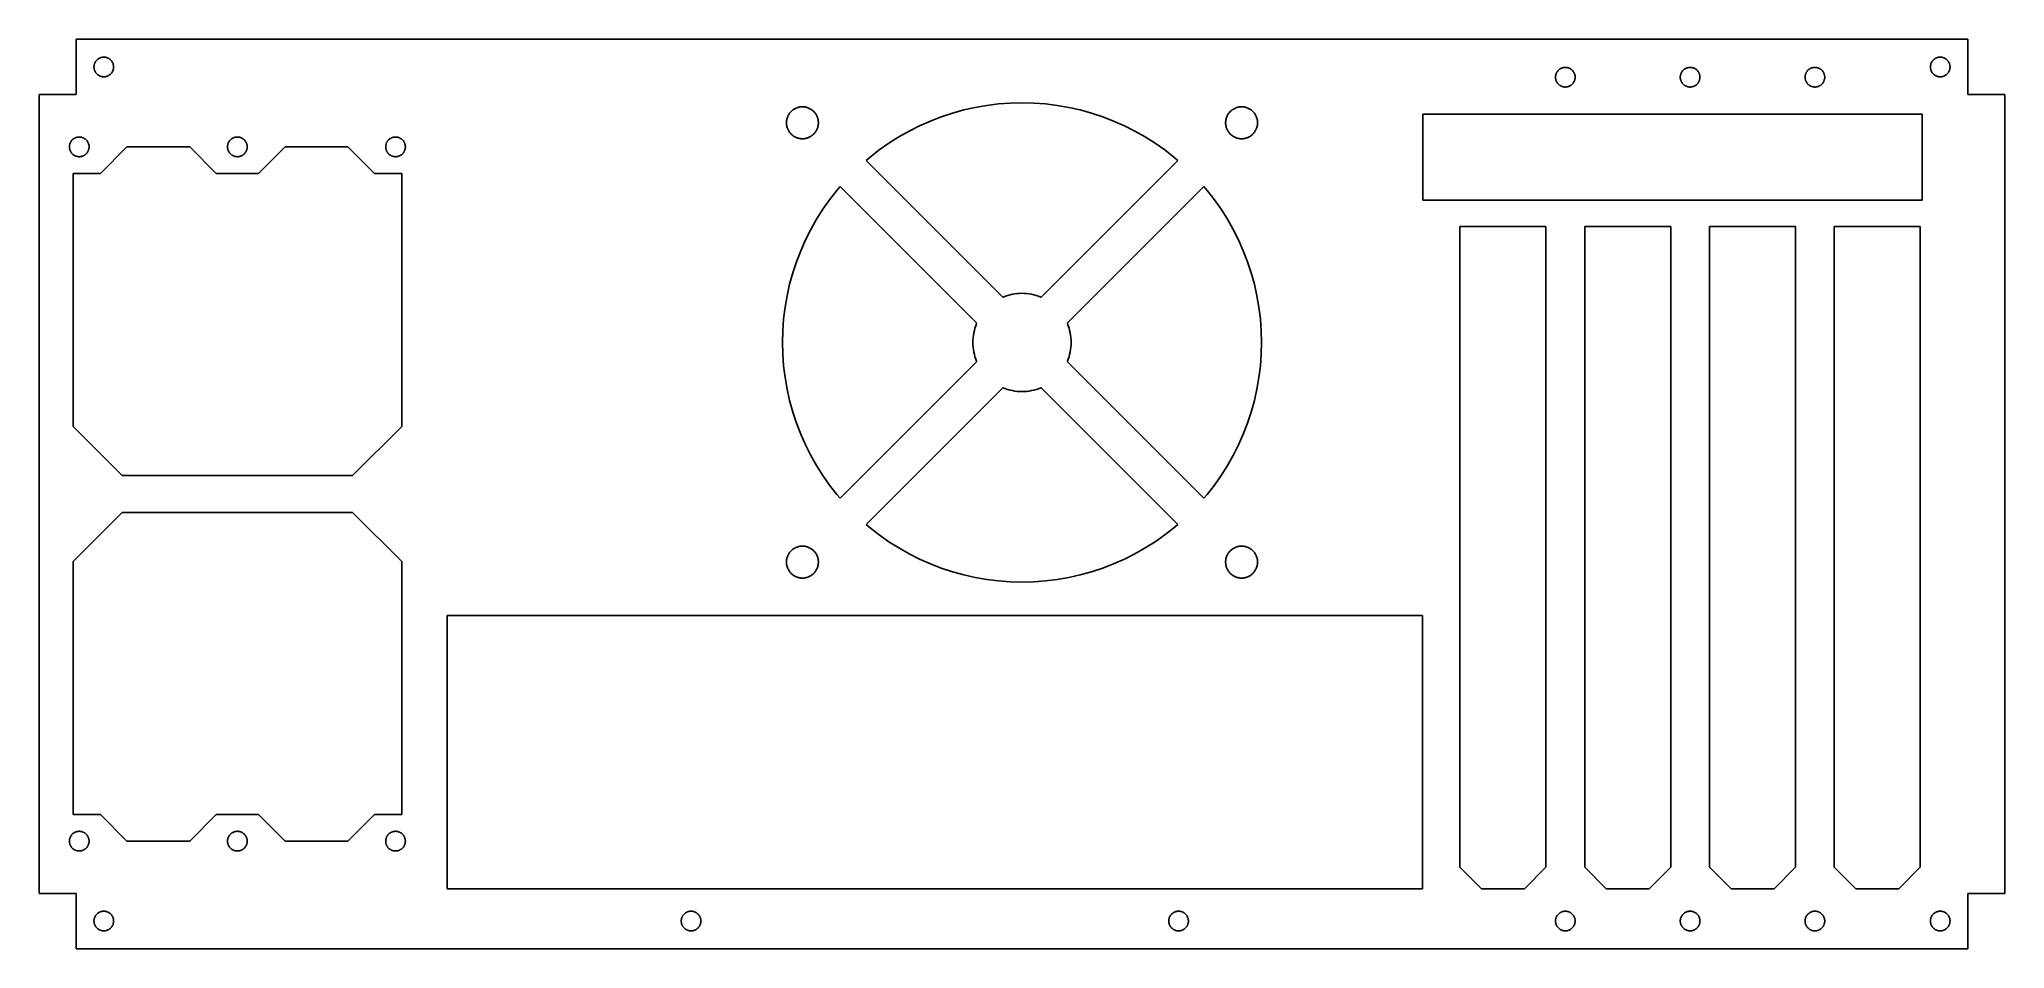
# Model space of a CAD drawing. Header units: metres. Extents: x -160 to 160, y 0 to 148.
import ezdxf

# ---------------------------------------------------------------- set-up
doc = ezdxf.new("R2010")
doc.units = ezdxf.units.M

msp = doc.modelspace()

# ---------------------------------------------------------------- linework, layer by layer
for p, q in [((154, 148), (-154, 148)), ((-154, 148), (-154, 139)), ((154, 139), (154, 148)), ((-151.032, 143.965), (-151.007, 144.039)), ((-151.007, 144.039), (-150.979, 144.112)), ((-150.979, 144.112), (-150.947, 144.184)), ((-150.947, 144.184), (-150.911, 144.254)), ((-150.911, 144.254), (-150.873, 144.323)), ((-150.873, 144.323), (-150.831, 144.389)), ((-150.831, 144.389), (-150.785, 144.453)), ((-150.785, 144.453), (-150.737, 144.515)), ((-150.737, 144.515), (-150.686, 144.575)), ((-150.686, 144.575), (-150.632, 144.632)), ((-150.632, 144.632), (-150.575, 144.686)), ((-150.575, 144.686), (-150.515, 144.737)), ((-150.515, 144.737), (-150.453, 144.785)), ((-150.453, 144.785), (-150.389, 144.831)), ((-150.389, 144.831), (-150.323, 144.873)), ((-150.323, 144.873), (-150.254, 144.911)), ((-150.254, 144.911), (-150.184, 144.947)), ((-150.184, 144.947), (-150.112, 144.979)), ((-150.112, 144.979), (-150.039, 145.007)), ((-150.039, 145.007), (-149.965, 145.032)), ((-149.965, 145.032), (-149.889, 145.052)), ((-149.889, 145.052), (-149.812, 145.07)), ((-149.812, 145.07), (-149.735, 145.083)), ((-149.735, 145.083), (-149.657, 145.093)), ((-149.657, 145.093), (-149.579, 145.099)), ((-149.579, 145.099), (-149.5, 145.1)), ((-149.5, 145.1), (-149.421, 145.099)), ((-149.421, 145.099), (-149.343, 145.093)), ((-149.343, 145.093), (-149.265, 145.083)), ((-149.265, 145.083), (-149.188, 145.07)), ((-149.188, 145.07), (-149.111, 145.052)), ((-149.111, 145.052), (-149.035, 145.032)), ((-149.035, 145.032), (-148.961, 145.007)), ((-148.961, 145.007), (-148.888, 144.979)), ((-148.888, 144.979), (-148.816, 144.947)), ((-148.816, 144.947), (-148.746, 144.911)), ((-148.746, 144.911), (-148.677, 144.873)), ((-148.677, 144.873), (-148.611, 144.831)), ((-148.611, 144.831), (-148.547, 144.785)), ((-148.547, 144.785), (-148.485, 144.737)), ((-148.485, 144.737), (-148.425, 144.686)), ((-148.425, 144.686), (-148.368, 144.632)), ((-148.368, 144.632), (-148.314, 144.575)), ((-148.314, 144.575), (-148.263, 144.515)), ((-148.263, 144.515), (-148.215, 144.453)), ((-148.215, 144.453), (-148.169, 144.389)), ((-148.169, 144.389), (-148.127, 144.323)), ((-148.127, 144.323), (-148.089, 144.254)), ((-148.089, 144.254), (-148.053, 144.184)), ((-148.053, 144.184), (-148.021, 144.112)), ((-148.021, 144.112), (-147.993, 144.039)), ((-147.993, 144.039), (-147.968, 143.965)), ((147.968, 143.965), (147.993, 144.039)), ((147.993, 144.039), (148.021, 144.112)), ((148.021, 144.112), (148.053, 144.184)), ((148.053, 144.184), (148.089, 144.254)), ((148.089, 144.254), (148.127, 144.323)), ((148.127, 144.323), (148.169, 144.389)), ((148.169, 144.389), (148.215, 144.453)), ((148.215, 144.453), (148.263, 144.515)), ((148.263, 144.515), (148.314, 144.575)), ((148.314, 144.575), (148.368, 144.632)), ((148.368, 144.632), (148.425, 144.686)), ((148.425, 144.686), (148.485, 144.737)), ((148.485, 144.737), (148.547, 144.785)), ((148.547, 144.785), (148.611, 144.831)), ((148.611, 144.831), (148.677, 144.873)), ((148.677, 144.873), (148.746, 144.911)), ((148.746, 144.911), (148.816, 144.947)), ((148.816, 144.947), (148.888, 144.979)), ((148.888, 144.979), (148.961, 145.007)), ((148.961, 145.007), (149.035, 145.032)), ((149.035, 145.032), (149.111, 145.052)), ((149.111, 145.052), (149.188, 145.07)), ((149.188, 145.07), (149.265, 145.083)), ((149.265, 145.083), (149.343, 145.093)), ((149.343, 145.093), (149.421, 145.099)), ((149.421, 145.099), (149.5, 145.1)), ((149.5, 145.1), (149.579, 145.099)), ((149.579, 145.099), (149.657, 145.093)), ((149.657, 145.093), (149.735, 145.083)), ((149.735, 145.083), (149.812, 145.07)), ((149.812, 145.07), (149.889, 145.052)), ((149.889, 145.052), (149.965, 145.032)), ((149.965, 145.032), (150.039, 145.007)), ((150.039, 145.007), (150.112, 144.979)), ((150.112, 144.979), (150.184, 144.947)), ((150.184, 144.947), (150.254, 144.911)), ((150.254, 144.911), (150.323, 144.873)), ((150.323, 144.873), (150.389, 144.831)), ((150.389, 144.831), (150.453, 144.785)), ((150.453, 144.785), (150.515, 144.737)), ((150.515, 144.737), (150.575, 144.686)), ((150.575, 144.686), (150.632, 144.632)), ((150.632, 144.632), (150.686, 144.575)), ((150.686, 144.575), (150.737, 144.515)), ((150.737, 144.515), (150.785, 144.453)), ((150.785, 144.453), (150.831, 144.389)), ((150.831, 144.389), (150.873, 144.323)), ((150.873, 144.323), (150.911, 144.254)), ((150.911, 144.254), (150.947, 144.184)), ((150.947, 144.184), (150.979, 144.112)), ((150.979, 144.112), (151.007, 144.039)), ((151.007, 144.039), (151.032, 143.965)), ((-151.1, 143.5), (-151.099, 143.579)), ((-151.099, 143.421), (-151.1, 143.5)), ((-151.099, 143.579), (-151.093, 143.657)), ((-151.093, 143.343), (-151.099, 143.421)), ((-151.093, 143.657), (-151.083, 143.735)), ((-151.083, 143.265), (-151.093, 143.343)), ((-151.083, 143.735), (-151.07, 143.812)), ((-151.07, 143.188), (-151.083, 143.265)), ((-151.07, 143.812), (-151.052, 143.889)), ((-151.052, 143.111), (-151.07, 143.188)), ((-151.052, 143.889), (-151.032, 143.965)), ((-151.032, 143.035), (-151.052, 143.111)), ((-151.007, 142.961), (-151.032, 143.035)), ((-150.979, 142.888), (-151.007, 142.961)), ((-150.947, 142.816), (-150.979, 142.888)), ((-150.911, 142.746), (-150.947, 142.816)), ((-150.873, 142.677), (-150.911, 142.746)), ((-150.831, 142.611), (-150.873, 142.677)), ((-150.785, 142.547), (-150.831, 142.611)), ((-150.737, 142.485), (-150.785, 142.547)), ((-150.686, 142.425), (-150.737, 142.485)), ((-150.632, 142.368), (-150.686, 142.425)), ((-150.575, 142.314), (-150.632, 142.368)), ((-150.515, 142.263), (-150.575, 142.314)), ((-150.453, 142.215), (-150.515, 142.263)), ((-150.389, 142.169), (-150.453, 142.215)), ((-150.323, 142.127), (-150.389, 142.169)), ((-150.254, 142.089), (-150.323, 142.127)), ((-150.184, 142.053), (-150.254, 142.089)), ((-150.112, 142.021), (-150.184, 142.053)), ((-150.039, 141.993), (-150.112, 142.021)), ((-149.965, 141.968), (-150.039, 141.993)), ((-149.889, 141.948), (-149.965, 141.968)), ((-149.812, 141.93), (-149.889, 141.948)), ((-149.735, 141.917), (-149.812, 141.93)), ((-149.657, 141.907), (-149.735, 141.917)), ((-149.579, 141.901), (-149.657, 141.907)), ((-149.5, 141.9), (-149.579, 141.901)), ((-149.421, 141.901), (-149.5, 141.9)), ((-149.343, 141.907), (-149.421, 141.901)), ((-149.265, 141.917), (-149.343, 141.907)), ((-149.188, 141.93), (-149.265, 141.917)), ((-149.111, 141.948), (-149.188, 141.93)), ((-149.035, 141.968), (-149.111, 141.948)), ((-148.961, 141.993), (-149.035, 141.968)), ((-148.888, 142.021), (-148.961, 141.993)), ((-148.816, 142.053), (-148.888, 142.021)), ((-148.746, 142.089), (-148.816, 142.053)), ((-148.677, 142.127), (-148.746, 142.089)), ((-148.611, 142.169), (-148.677, 142.127)), ((-148.547, 142.215), (-148.611, 142.169)), ((-148.485, 142.263), (-148.547, 142.215)), ((-148.425, 142.314), (-148.485, 142.263)), ((-148.368, 142.368), (-148.425, 142.314)), ((-148.314, 142.425), (-148.368, 142.368)), ((-148.263, 142.485), (-148.314, 142.425)), ((-148.215, 142.547), (-148.263, 142.485)), ((-148.169, 142.611), (-148.215, 142.547)), ((-148.127, 142.677), (-148.169, 142.611)), ((-148.089, 142.746), (-148.127, 142.677)), ((-148.053, 142.816), (-148.089, 142.746)), ((-148.021, 142.888), (-148.053, 142.816)), ((-147.993, 142.961), (-148.021, 142.888)), ((-147.968, 143.035), (-147.993, 142.961)), ((-147.968, 143.965), (-147.948, 143.889)), ((-147.948, 143.111), (-147.968, 143.035)), ((-147.948, 143.889), (-147.93, 143.812)), ((-147.93, 143.188), (-147.948, 143.111)), ((-147.93, 143.812), (-147.917, 143.735)), ((-147.917, 143.265), (-147.93, 143.188)), ((-147.917, 143.735), (-147.907, 143.657)), ((-147.907, 143.343), (-147.917, 143.265)), ((-147.907, 143.657), (-147.901, 143.579)), ((-147.901, 143.421), (-147.907, 143.343)), ((-147.901, 143.579), (-147.9, 143.5)), ((-147.9, 143.5), (-147.901, 143.421)), ((86.8602, 141.835), (86.8622, 141.913)), ((86.8622, 141.756), (86.8602, 141.835)), ((86.8622, 141.913), (86.868, 141.992)), ((86.868, 141.678), (86.8622, 141.756)), ((86.868, 141.992), (86.8776, 142.07)), ((86.8776, 141.6), (86.868, 141.678)), ((86.8776, 142.07), (86.891, 142.147)), ((86.891, 141.523), (86.8776, 141.6)), ((86.891, 142.147), (86.9082, 142.224)), ((86.9082, 141.446), (86.891, 141.523)), ((86.9082, 142.224), (86.9292, 142.299)), ((86.9292, 141.37), (86.9082, 141.446)), ((86.9292, 142.299), (86.9538, 142.374)), ((86.9538, 141.296), (86.9292, 141.37)), ((86.9538, 142.374), (86.9821, 142.447)), ((86.9821, 141.222), (86.9538, 141.296)), ((86.9821, 142.447), (87.0139, 142.519)), ((87.0139, 141.151), (86.9821, 141.222)), ((87.0139, 142.519), (87.0492, 142.589)), ((87.0492, 141.08), (87.0139, 141.151)), ((87.0492, 142.589), (87.0879, 142.658)), ((87.0879, 141.012), (87.0492, 141.08)), ((87.0879, 142.658), (87.13, 142.724)), ((87.13, 140.946), (87.0879, 141.012)), ((87.13, 142.724), (87.1752, 142.788)), ((87.1752, 140.881), (87.13, 140.946)), ((87.1752, 142.788), (87.2235, 142.85)), ((87.2235, 140.819), (87.1752, 140.881)), ((87.2235, 142.85), (87.2748, 142.91)), ((87.2748, 140.76), (87.2235, 140.819)), ((87.2748, 142.91), (87.329, 142.966)), ((87.329, 142.966), (87.3859, 143.021)), ((87.3859, 143.021), (87.4454, 143.072)), ((87.4454, 143.072), (87.5073, 143.12)), ((87.5073, 143.12), (87.5715, 143.166)), ((87.5715, 143.166), (87.6379, 143.208)), ((87.6379, 143.208), (87.7063, 143.246)), ((87.7063, 143.246), (87.7764, 143.282)), ((87.7764, 143.282), (87.8482, 143.313)), ((87.8482, 143.313), (87.9215, 143.342)), ((87.9215, 143.342), (87.9961, 143.366)), ((87.9961, 143.366), (88.0718, 143.387)), ((88.0718, 143.387), (88.1485, 143.404)), ((88.1485, 143.404), (88.2259, 143.418)), ((88.2259, 143.418), (88.3038, 143.428)), ((88.3038, 143.428), (88.3822, 143.433)), ((88.3822, 143.433), (88.4607, 143.435)), ((88.4607, 143.435), (88.5392, 143.433)), ((88.5392, 143.433), (88.6176, 143.428)), ((88.6176, 143.428), (88.6955, 143.418)), ((88.6955, 143.418), (88.7729, 143.404)), ((88.7729, 143.404), (88.8496, 143.387)), ((88.8496, 143.387), (88.9253, 143.366)), ((88.9253, 143.366), (88.9999, 143.342)), ((88.9999, 143.342), (89.0732, 143.313)), ((89.0732, 143.313), (89.145, 143.282)), ((89.145, 143.282), (89.2151, 143.246)), ((89.2151, 143.246), (89.2835, 143.208)), ((89.2835, 143.208), (89.3499, 143.166)), ((89.3499, 143.166), (89.4141, 143.12)), ((89.4141, 143.12), (89.476, 143.072)), ((89.476, 143.072), (89.5355, 143.021)), ((89.5355, 143.021), (89.5924, 142.966)), ((89.5924, 142.966), (89.6465, 142.91)), ((89.6465, 142.91), (89.6979, 142.85)), ((89.6979, 140.819), (89.6465, 140.76)), ((89.6979, 142.85), (89.7462, 142.788)), ((89.7462, 140.881), (89.6979, 140.819)), ((89.7462, 142.788), (89.7914, 142.724)), ((89.7914, 140.946), (89.7462, 140.881)), ((89.7914, 142.724), (89.8335, 142.658)), ((89.8335, 141.012), (89.7914, 140.946)), ((89.8335, 142.658), (89.8722, 142.589)), ((89.8722, 141.08), (89.8335, 141.012)), ((89.8722, 142.589), (89.9075, 142.519)), ((89.9075, 141.151), (89.8722, 141.08)), ((89.9075, 142.519), (89.9393, 142.447)), ((89.9393, 141.222), (89.9075, 141.151)), ((89.9393, 142.447), (89.9676, 142.374)), ((89.9676, 141.296), (89.9393, 141.222)), ((89.9676, 142.374), (89.9922, 142.299)), ((89.9922, 141.37), (89.9676, 141.296)), ((89.9922, 142.299), (90.0132, 142.224)), ((90.0132, 141.446), (89.9922, 141.37)), ((90.0132, 142.224), (90.0304, 142.147)), ((90.0304, 141.523), (90.0132, 141.446)), ((90.0304, 142.147), (90.0438, 142.07)), ((90.0438, 141.6), (90.0304, 141.523)), ((90.0438, 142.07), (90.0534, 141.992)), ((90.0534, 141.678), (90.0438, 141.6)), ((90.0534, 141.992), (90.0592, 141.913)), ((90.0592, 141.756), (90.0534, 141.678)), ((90.0592, 141.913), (90.0611, 141.835)), ((90.0611, 141.835), (90.0592, 141.756)), ((107.18, 141.835), (107.182, 141.913)), ((107.182, 141.756), (107.18, 141.835)), ((107.182, 141.913), (107.188, 141.992)), ((107.188, 141.678), (107.182, 141.756)), ((107.188, 141.992), (107.198, 142.07)), ((107.198, 141.6), (107.188, 141.678)), ((107.198, 142.07), (107.211, 142.147)), ((107.211, 141.523), (107.198, 141.6)), ((107.211, 142.147), (107.228, 142.224)), ((107.228, 141.446), (107.211, 141.523)), ((107.228, 142.224), (107.249, 142.299)), ((107.249, 141.37), (107.228, 141.446)), ((107.249, 142.299), (107.274, 142.374)), ((107.274, 141.296), (107.249, 141.37)), ((107.274, 142.374), (107.302, 142.447)), ((107.302, 141.222), (107.274, 141.296)), ((107.302, 142.447), (107.334, 142.519)), ((107.334, 141.151), (107.302, 141.222)), ((107.334, 142.519), (107.369, 142.589)), ((107.369, 141.08), (107.334, 141.151)), ((107.369, 142.589), (107.408, 142.658)), ((107.408, 141.012), (107.369, 141.08)), ((107.408, 142.658), (107.45, 142.724)), ((107.45, 140.946), (107.408, 141.012)), ((107.45, 142.724), (107.495, 142.788)), ((107.495, 140.881), (107.45, 140.946)), ((107.495, 142.788), (107.544, 142.85)), ((107.544, 140.819), (107.495, 140.881)), ((107.544, 142.85), (107.595, 142.91)), ((107.595, 140.76), (107.544, 140.819)), ((107.595, 142.91), (107.649, 142.966)), ((107.649, 142.966), (107.706, 143.021)), ((107.706, 143.021), (107.765, 143.072)), ((107.765, 143.072), (107.827, 143.12)), ((107.827, 143.12), (107.892, 143.166)), ((107.892, 143.166), (107.958, 143.208)), ((107.958, 143.208), (108.026, 143.246)), ((108.026, 143.246), (108.096, 143.282)), ((108.096, 143.282), (108.168, 143.313)), ((108.168, 143.313), (108.242, 143.342)), ((108.242, 143.342), (108.316, 143.366)), ((108.316, 143.366), (108.392, 143.387)), ((108.392, 143.387), (108.468, 143.404)), ((108.468, 143.404), (108.546, 143.418)), ((108.546, 143.418), (108.624, 143.428)), ((108.624, 143.428), (108.702, 143.433)), ((108.702, 143.433), (108.781, 143.435)), ((108.781, 143.435), (108.859, 143.433)), ((108.859, 143.433), (108.938, 143.428)), ((108.938, 143.428), (109.016, 143.418)), ((109.016, 143.418), (109.093, 143.404)), ((109.093, 143.404), (109.17, 143.387)), ((109.17, 143.387), (109.245, 143.366)), ((109.245, 143.366), (109.32, 143.342)), ((109.32, 143.342), (109.393, 143.313)), ((109.393, 143.313), (109.465, 143.282)), ((109.465, 143.282), (109.535, 143.246)), ((109.535, 143.246), (109.603, 143.208)), ((109.603, 143.208), (109.67, 143.166)), ((109.67, 143.166), (109.734, 143.12)), ((109.734, 143.12), (109.796, 143.072)), ((109.796, 143.072), (109.855, 143.021)), ((109.855, 143.021), (109.912, 142.966)), ((109.912, 142.966), (109.967, 142.91)), ((109.967, 142.91), (110.018, 142.85)), ((110.018, 140.819), (109.967, 140.76)), ((110.018, 142.85), (110.066, 142.788)), ((110.066, 140.881), (110.018, 140.819)), ((110.066, 142.788), (110.111, 142.724)), ((110.111, 140.946), (110.066, 140.881)), ((110.111, 142.724), (110.153, 142.658)), ((110.153, 141.012), (110.111, 140.946)), ((110.153, 142.658), (110.192, 142.589)), ((110.192, 141.08), (110.153, 141.012)), ((110.192, 142.589), (110.227, 142.519)), ((110.227, 141.151), (110.192, 141.08)), ((110.227, 142.519), (110.259, 142.447)), ((110.259, 141.222), (110.227, 141.151)), ((110.259, 142.447), (110.288, 142.374)), ((110.288, 141.296), (110.259, 141.222)), ((110.288, 142.374), (110.312, 142.299)), ((110.312, 141.37), (110.288, 141.296)), ((110.312, 142.299), (110.333, 142.224)), ((110.333, 141.446), (110.312, 141.37)), ((110.333, 142.224), (110.35, 142.147)), ((110.35, 141.523), (110.333, 141.446)), ((110.35, 142.147), (110.364, 142.07)), ((110.364, 141.6), (110.35, 141.523)), ((110.364, 142.07), (110.373, 141.992)), ((110.373, 141.678), (110.364, 141.6)), ((110.373, 141.992), (110.379, 141.913)), ((110.379, 141.756), (110.373, 141.678)), ((110.379, 141.913), (110.381, 141.835)), ((110.381, 141.835), (110.379, 141.756)), ((127.5, 141.835), (127.502, 141.913)), ((127.502, 141.756), (127.5, 141.835)), ((127.502, 141.913), (127.508, 141.992)), ((127.508, 141.678), (127.502, 141.756)), ((127.508, 141.992), (127.518, 142.07)), ((127.518, 141.6), (127.508, 141.678)), ((127.518, 142.07), (127.531, 142.147)), ((127.531, 141.523), (127.518, 141.6)), ((127.531, 142.147), (127.548, 142.224)), ((127.548, 141.446), (127.531, 141.523)), ((127.548, 142.224), (127.569, 142.299)), ((127.569, 141.37), (127.548, 141.446)), ((127.569, 142.299), (127.594, 142.374)), ((127.594, 141.296), (127.569, 141.37)), ((127.594, 142.374), (127.622, 142.447)), ((127.622, 141.222), (127.594, 141.296)), ((127.622, 142.447), (127.654, 142.519)), ((127.654, 141.151), (127.622, 141.222)), ((127.654, 142.519), (127.689, 142.589)), ((127.689, 141.08), (127.654, 141.151)), ((127.689, 142.589), (127.728, 142.658)), ((127.728, 141.012), (127.689, 141.08)), ((127.728, 142.658), (127.77, 142.724)), ((127.77, 140.946), (127.728, 141.012)), ((127.77, 142.724), (127.815, 142.788)), ((127.815, 140.881), (127.77, 140.946)), ((127.815, 142.788), (127.864, 142.85)), ((127.864, 140.819), (127.815, 140.881)), ((127.864, 142.85), (127.915, 142.91)), ((127.915, 140.76), (127.864, 140.819)), ((127.915, 142.91), (127.969, 142.966)), ((127.969, 142.966), (128.026, 143.021)), ((128.026, 143.021), (128.085, 143.072)), ((128.085, 143.072), (128.147, 143.12)), ((128.147, 143.12), (128.212, 143.166)), ((128.212, 143.166), (128.278, 143.208)), ((128.278, 143.208), (128.346, 143.246)), ((128.346, 143.246), (128.416, 143.282)), ((128.416, 143.282), (128.488, 143.313)), ((128.488, 143.313), (128.562, 143.342)), ((128.562, 143.342), (128.636, 143.366)), ((128.636, 143.366), (128.712, 143.387)), ((128.712, 143.387), (128.788, 143.404)), ((128.788, 143.404), (128.866, 143.418)), ((128.866, 143.418), (128.944, 143.428)), ((128.944, 143.428), (129.022, 143.433)), ((129.022, 143.433), (129.101, 143.435)), ((129.101, 143.435), (129.179, 143.433)), ((129.179, 143.433), (129.258, 143.428)), ((129.258, 143.428), (129.336, 143.418)), ((129.336, 143.418), (129.413, 143.404)), ((129.413, 143.404), (129.49, 143.387)), ((129.49, 143.387), (129.565, 143.366)), ((129.565, 143.366), (129.64, 143.342)), ((129.64, 143.342), (129.713, 143.313)), ((129.713, 143.313), (129.785, 143.282)), ((129.785, 143.282), (129.855, 143.246)), ((129.855, 143.246), (129.923, 143.208)), ((129.923, 143.208), (129.99, 143.166)), ((129.99, 143.166), (130.054, 143.12)), ((130.054, 143.12), (130.116, 143.072)), ((130.116, 143.072), (130.175, 143.021)), ((130.175, 143.021), (130.232, 142.966)), ((130.232, 142.966), (130.287, 142.91)), ((130.287, 142.91), (130.338, 142.85)), ((130.338, 140.819), (130.287, 140.76)), ((130.338, 142.85), (130.386, 142.788)), ((130.386, 140.881), (130.338, 140.819)), ((130.386, 142.788), (130.431, 142.724)), ((130.431, 140.946), (130.386, 140.881)), ((130.431, 142.724), (130.473, 142.658)), ((130.473, 141.012), (130.431, 140.946)), ((130.473, 142.658), (130.512, 142.589)), ((130.512, 141.08), (130.473, 141.012)), ((130.512, 142.589), (130.547, 142.519)), ((130.547, 141.151), (130.512, 141.08)), ((130.547, 142.519), (130.579, 142.447)), ((130.579, 141.222), (130.547, 141.151)), ((130.579, 142.447), (130.608, 142.374)), ((130.608, 141.296), (130.579, 141.222)), ((130.608, 142.374), (130.632, 142.299)), ((130.632, 141.37), (130.608, 141.296)), ((130.632, 142.299), (130.653, 142.224)), ((130.653, 141.446), (130.632, 141.37)), ((130.653, 142.224), (130.67, 142.147)), ((130.67, 141.523), (130.653, 141.446)), ((130.67, 142.147), (130.684, 142.07)), ((130.684, 141.6), (130.67, 141.523)), ((130.684, 142.07), (130.693, 141.992)), ((130.693, 141.678), (130.684, 141.6)), ((130.693, 141.992), (130.699, 141.913)), ((130.699, 141.756), (130.693, 141.678)), ((130.699, 141.913), (130.701, 141.835)), ((130.701, 141.835), (130.699, 141.756)), ((147.9, 143.5), (147.901, 143.579)), ((147.901, 143.421), (147.9, 143.5)), ((147.901, 143.579), (147.907, 143.657)), ((147.907, 143.343), (147.901, 143.421)), ((147.907, 143.657), (147.917, 143.735)), ((147.917, 143.265), (147.907, 143.343)), ((147.917, 143.735), (147.93, 143.812)), ((147.93, 143.188), (147.917, 143.265)), ((147.93, 143.812), (147.948, 143.889)), ((147.948, 143.111), (147.93, 143.188)), ((147.948, 143.889), (147.968, 143.965)), ((147.968, 143.035), (147.948, 143.111)), ((147.993, 142.961), (147.968, 143.035)), ((148.021, 142.888), (147.993, 142.961)), ((148.053, 142.816), (148.021, 142.888)), ((148.089, 142.746), (148.053, 142.816)), ((148.127, 142.677), (148.089, 142.746)), ((148.169, 142.611), (148.127, 142.677)), ((148.215, 142.547), (148.169, 142.611)), ((148.263, 142.485), (148.215, 142.547)), ((148.314, 142.425), (148.263, 142.485)), ((148.368, 142.368), (148.314, 142.425)), ((148.425, 142.314), (148.368, 142.368)), ((148.485, 142.263), (148.425, 142.314)), ((148.547, 142.215), (148.485, 142.263)), ((148.611, 142.169), (148.547, 142.215)), ((148.677, 142.127), (148.611, 142.169)), ((148.746, 142.089), (148.677, 142.127)), ((148.816, 142.053), (148.746, 142.089)), ((148.888, 142.021), (148.816, 142.053)), ((148.961, 141.993), (148.888, 142.021)), ((149.035, 141.968), (148.961, 141.993)), ((149.111, 141.948), (149.035, 141.968)), ((149.188, 141.93), (149.111, 141.948)), ((149.265, 141.917), (149.188, 141.93)), ((149.343, 141.907), (149.265, 141.917)), ((149.421, 141.901), (149.343, 141.907)), ((149.5, 141.9), (149.421, 141.901)), ((149.579, 141.901), (149.5, 141.9)), ((149.657, 141.907), (149.579, 141.901)), ((149.735, 141.917), (149.657, 141.907)), ((149.812, 141.93), (149.735, 141.917)), ((149.889, 141.948), (149.812, 141.93)), ((149.965, 141.968), (149.889, 141.948)), ((150.039, 141.993), (149.965, 141.968)), ((150.112, 142.021), (150.039, 141.993)), ((150.184, 142.053), (150.112, 142.021)), ((150.254, 142.089), (150.184, 142.053)), ((150.323, 142.127), (150.254, 142.089)), ((150.389, 142.169), (150.323, 142.127)), ((150.453, 142.215), (150.389, 142.169)), ((150.515, 142.263), (150.453, 142.215)), ((150.575, 142.314), (150.515, 142.263)), ((150.632, 142.368), (150.575, 142.314)), ((150.686, 142.425), (150.632, 142.368)), ((150.737, 142.485), (150.686, 142.425)), ((150.785, 142.547), (150.737, 142.485)), ((150.831, 142.611), (150.785, 142.547)), ((150.873, 142.677), (150.831, 142.611)), ((150.911, 142.746), (150.873, 142.677)), ((150.947, 142.816), (150.911, 142.746)), ((150.979, 142.888), (150.947, 142.816)), ((151.007, 142.961), (150.979, 142.888)), ((151.032, 143.035), (151.007, 142.961)), ((151.032, 143.965), (151.052, 143.889)), ((151.052, 143.111), (151.032, 143.035)), ((151.052, 143.889), (151.07, 143.812)), ((151.07, 143.188), (151.052, 143.111)), ((151.07, 143.812), (151.083, 143.735)), ((151.083, 143.265), (151.07, 143.188)), ((151.083, 143.735), (151.093, 143.657)), ((151.093, 143.343), (151.083, 143.265)), ((151.093, 143.657), (151.099, 143.579)), ((151.099, 143.421), (151.093, 143.343)), ((151.099, 143.579), (151.1, 143.5)), ((151.1, 143.5), (151.099, 143.421)), ((-154, 139), (-160, 139)), ((-160, 139), (-160, 9)), ((-3.82266, 137.479), (-1.91364, 137.62)), ((-1.91364, 137.62), (0, 137.667)), ((0, 137.667), (1.91364, 137.62)), ((1.91364, 137.62), (3.82266, 137.479)), ((87.329, 140.703), (87.2748, 140.76)), ((87.3859, 140.649), (87.329, 140.703)), ((87.4454, 140.598), (87.3859, 140.649)), ((87.5073, 140.549), (87.4454, 140.598)), ((87.5715, 140.504), (87.5073, 140.549)), ((87.6379, 140.462), (87.5715, 140.504)), ((87.7063, 140.423), (87.6379, 140.462)), ((87.7764, 140.388), (87.7063, 140.423)), ((87.8482, 140.356), (87.7764, 140.388)), ((87.9215, 140.328), (87.8482, 140.356)), ((87.9961, 140.303), (87.9215, 140.328)), ((88.0718, 140.282), (87.9961, 140.303)), ((88.1485, 140.265), (88.0718, 140.282)), ((88.2259, 140.252), (88.1485, 140.265)), ((88.3038, 140.242), (88.2259, 140.252)), ((88.3822, 140.236), (88.3038, 140.242)), ((88.4607, 140.234), (88.3822, 140.236)), ((88.5392, 140.236), (88.4607, 140.234)), ((88.6176, 140.242), (88.5392, 140.236)), ((88.6955, 140.252), (88.6176, 140.242)), ((88.7729, 140.265), (88.6955, 140.252)), ((88.8496, 140.282), (88.7729, 140.265)), ((88.9253, 140.303), (88.8496, 140.282)), ((88.9999, 140.328), (88.9253, 140.303)), ((89.0732, 140.356), (88.9999, 140.328)), ((89.145, 140.388), (89.0732, 140.356)), ((89.2151, 140.423), (89.145, 140.388)), ((89.2835, 140.462), (89.2151, 140.423)), ((89.3499, 140.504), (89.2835, 140.462)), ((89.4141, 140.549), (89.3499, 140.504)), ((89.476, 140.598), (89.4141, 140.549)), ((89.5355, 140.649), (89.476, 140.598)), ((89.5924, 140.703), (89.5355, 140.649)), ((89.6465, 140.76), (89.5924, 140.703)), ((107.649, 140.703), (107.595, 140.76)), ((107.706, 140.649), (107.649, 140.703)), ((107.765, 140.598), (107.706, 140.649)), ((107.827, 140.549), (107.765, 140.598)), ((107.892, 140.504), (107.827, 140.549)), ((107.958, 140.462), (107.892, 140.504)), ((108.026, 140.423), (107.958, 140.462)), ((108.096, 140.388), (108.026, 140.423)), ((108.168, 140.356), (108.096, 140.388)), ((108.242, 140.328), (108.168, 140.356)), ((108.316, 140.303), (108.242, 140.328)), ((108.392, 140.282), (108.316, 140.303)), ((108.468, 140.265), (108.392, 140.282)), ((108.546, 140.252), (108.468, 140.265)), ((108.624, 140.242), (108.546, 140.252)), ((108.702, 140.236), (108.624, 140.242)), ((108.781, 140.234), (108.702, 140.236)), ((108.859, 140.236), (108.781, 140.234)), ((108.938, 140.242), (108.859, 140.236)), ((109.016, 140.252), (108.938, 140.242)), ((109.093, 140.265), (109.016, 140.252)), ((109.17, 140.282), (109.093, 140.265)), ((109.245, 140.303), (109.17, 140.282)), ((109.32, 140.328), (109.245, 140.303)), ((109.393, 140.356), (109.32, 140.328)), ((109.465, 140.388), (109.393, 140.356)), ((109.535, 140.423), (109.465, 140.388)), ((109.603, 140.462), (109.535, 140.423)), ((109.67, 140.504), (109.603, 140.462)), ((109.734, 140.549), (109.67, 140.504)), ((109.796, 140.598), (109.734, 140.549)), ((109.855, 140.649), (109.796, 140.598)), ((109.912, 140.703), (109.855, 140.649)), ((109.967, 140.76), (109.912, 140.703)), ((127.969, 140.703), (127.915, 140.76)), ((128.026, 140.649), (127.969, 140.703)), ((128.085, 140.598), (128.026, 140.649)), ((128.147, 140.549), (128.085, 140.598)), ((128.212, 140.504), (128.147, 140.549)), ((128.278, 140.462), (128.212, 140.504)), ((128.346, 140.423), (128.278, 140.462)), ((128.416, 140.388), (128.346, 140.423)), ((128.488, 140.356), (128.416, 140.388)), ((128.562, 140.328), (128.488, 140.356)), ((128.636, 140.303), (128.562, 140.328)), ((128.712, 140.282), (128.636, 140.303)), ((128.788, 140.265), (128.712, 140.282)), ((128.866, 140.252), (128.788, 140.265)), ((128.944, 140.242), (128.866, 140.252)), ((129.022, 140.236), (128.944, 140.242)), ((129.101, 140.234), (129.022, 140.236)), ((129.179, 140.236), (129.101, 140.234)), ((129.258, 140.242), (129.179, 140.236)), ((129.336, 140.252), (129.258, 140.242)), ((129.413, 140.265), (129.336, 140.252)), ((129.49, 140.282), (129.413, 140.265)), ((129.565, 140.303), (129.49, 140.282)), ((129.64, 140.328), (129.565, 140.303)), ((129.713, 140.356), (129.64, 140.328)), ((129.785, 140.388), (129.713, 140.356)), ((129.855, 140.423), (129.785, 140.388)), ((129.923, 140.462), (129.855, 140.423)), ((129.99, 140.504), (129.923, 140.462)), ((130.054, 140.549), (129.99, 140.504)), ((130.116, 140.598), (130.054, 140.549)), ((130.175, 140.649), (130.116, 140.598)), ((130.232, 140.703), (130.175, 140.649)), ((130.287, 140.76), (130.232, 140.703)), ((160, 139), (154, 139)), ((160, 9), (160, 139)), ((-38.3508, 134.417), (-38.3476, 134.544)), ((-38.3476, 134.289), (-38.3508, 134.417)), ((-38.3476, 134.544), (-38.3382, 134.672)), ((-38.3382, 134.672), (-38.3226, 134.798)), ((-38.3226, 134.798), (-38.3008, 134.924)), ((-38.3008, 134.924), (-38.2728, 135.049)), ((-38.2728, 135.049), (-38.2388, 135.172)), ((-38.2388, 135.172), (-38.1987, 135.293)), ((-38.1987, 135.293), (-38.1528, 135.412)), ((-38.1528, 135.412), (-38.101, 135.529)), ((-38.101, 135.529), (-38.0437, 135.643)), ((-38.0437, 135.643), (-37.9807, 135.754)), ((-37.9807, 135.754), (-37.9124, 135.862)), ((-37.9124, 135.862), (-37.8389, 135.966)), ((-37.8389, 135.966), (-37.7604, 136.067)), ((-37.7604, 136.067), (-37.677, 136.163)), ((-37.677, 136.163), (-37.589, 136.256)), ((-37.589, 136.256), (-37.4966, 136.344)), ((-37.4966, 136.344), (-37.3999, 136.427)), ((-37.3999, 136.427), (-37.2993, 136.506)), ((-37.2993, 136.506), (-37.1949, 136.579)), ((-37.1949, 136.579), (-37.0871, 136.647)), ((-37.0871, 136.647), (-36.976, 136.71)), ((-36.976, 136.71), (-36.862, 136.768)), ((-36.862, 136.768), (-36.7453, 136.819)), ((-36.7453, 136.819), (-36.6262, 136.865)), ((-36.6262, 136.865), (-36.505, 136.905)), ((-36.505, 136.905), (-36.3819, 136.939)), ((-36.3819, 136.939), (-36.2574, 136.967)), ((-36.2574, 136.967), (-36.1316, 136.989)), ((-36.1316, 136.989), (-36.0049, 137.005)), ((-36.0049, 137.005), (-35.8776, 137.014)), ((-35.8776, 137.014), (-35.75, 137.017)), ((-35.75, 137.017), (-35.6224, 137.014)), ((-35.6224, 137.014), (-35.4951, 137.005)), ((-35.4951, 137.005), (-35.3684, 136.989)), ((-35.3684, 136.989), (-35.2426, 136.967)), ((-35.2426, 136.967), (-35.1181, 136.939)), ((-35.1181, 136.939), (-34.995, 136.905)), ((-34.995, 136.905), (-34.8738, 136.865)), ((-34.8738, 136.865), (-34.7547, 136.819)), ((-34.7547, 136.819), (-34.638, 136.768)), ((-34.638, 136.768), (-34.524, 136.71)), ((-34.524, 136.71), (-34.4129, 136.647)), ((-34.4129, 136.647), (-34.3051, 136.579)), ((-34.3051, 136.579), (-34.2007, 136.506)), ((-34.2007, 136.506), (-34.1001, 136.427)), ((-34.1001, 136.427), (-34.0034, 136.344)), ((-34.0034, 136.344), (-33.911, 136.256)), ((-33.911, 136.256), (-33.823, 136.163)), ((-33.823, 136.163), (-33.7396, 136.067)), ((-33.7396, 136.067), (-33.6611, 135.966)), ((-33.6611, 135.966), (-33.5876, 135.862)), ((-33.5876, 135.862), (-33.5193, 135.754)), ((-33.5193, 135.754), (-33.4563, 135.643)), ((-33.4563, 135.643), (-33.3989, 135.529)), ((-33.3989, 135.529), (-33.3472, 135.412)), ((-33.3472, 135.412), (-33.3013, 135.293)), ((-33.3013, 135.293), (-33.2612, 135.172)), ((-33.2612, 135.172), (-33.2272, 135.049)), ((-33.2272, 135.049), (-33.1992, 134.924)), ((-33.1992, 134.924), (-33.1774, 134.798)), ((-33.1774, 134.798), (-33.1618, 134.672)), ((-33.1618, 134.672), (-33.1524, 134.544)), ((-33.1524, 134.544), (-33.1492, 134.417)), ((-33.1492, 134.417), (-33.1524, 134.289)), ((-16.6746, 133.922), (-14.9247, 134.698)), ((-14.9247, 134.698), (-13.1387, 135.387)), ((-13.1387, 135.387), (-11.3211, 135.987)), ((-11.3211, 135.987), (-9.47623, 136.498)), ((-9.47623, 136.498), (-7.60852, 136.917)), ((-7.60852, 136.917), (-5.72249, 137.245)), ((-5.72249, 137.245), (-3.82266, 137.479)), ((3.82266, 137.479), (5.72249, 137.245)), ((5.72249, 137.245), (7.60852, 136.917)), ((7.60852, 136.917), (9.47623, 136.498)), ((9.47623, 136.498), (11.3211, 135.987)), ((11.3211, 135.987), (13.1387, 135.387)), ((13.1387, 135.387), (14.9247, 134.698)), ((14.9247, 134.698), (16.6746, 133.922)), ((33.1492, 134.417), (33.1524, 134.544)), ((33.1524, 134.289), (33.1492, 134.417)), ((33.1524, 134.544), (33.1618, 134.672)), ((33.1618, 134.672), (33.1774, 134.798)), ((33.1774, 134.798), (33.1992, 134.924)), ((33.1992, 134.924), (33.2272, 135.049)), ((33.2272, 135.049), (33.2612, 135.172)), ((33.2612, 135.172), (33.3013, 135.293)), ((33.3013, 135.293), (33.3472, 135.412)), ((33.3472, 135.412), (33.3989, 135.529)), ((33.3989, 135.529), (33.4563, 135.643)), ((33.4563, 135.643), (33.5193, 135.754)), ((33.5193, 135.754), (33.5876, 135.862)), ((33.5876, 135.862), (33.6611, 135.966)), ((33.6611, 135.966), (33.7396, 136.067)), ((33.7396, 136.067), (33.823, 136.163)), ((33.823, 136.163), (33.911, 136.256)), ((33.911, 136.256), (34.0034, 136.344)), ((34.0034, 136.344), (34.1001, 136.427)), ((34.1001, 136.427), (34.2007, 136.506)), ((34.2007, 136.506), (34.3051, 136.579)), ((34.3051, 136.579), (34.4129, 136.647)), ((34.4129, 136.647), (34.524, 136.71)), ((34.524, 136.71), (34.638, 136.768)), ((34.638, 136.768), (34.7547, 136.819)), ((34.7547, 136.819), (34.8738, 136.865)), ((34.8738, 136.865), (34.995, 136.905)), ((34.995, 136.905), (35.1181, 136.939)), ((35.1181, 136.939), (35.2426, 136.967)), ((35.2426, 136.967), (35.3684, 136.989)), ((35.3684, 136.989), (35.4951, 137.005)), ((35.4951, 137.005), (35.6224, 137.014)), ((35.6224, 137.014), (35.75, 137.017)), ((35.75, 137.017), (35.8776, 137.014)), ((35.8776, 137.014), (36.0049, 137.005)), ((36.0049, 137.005), (36.1316, 136.989)), ((36.1316, 136.989), (36.2574, 136.967)), ((36.2574, 136.967), (36.3819, 136.939)), ((36.3819, 136.939), (36.505, 136.905)), ((36.505, 136.905), (36.6262, 136.865)), ((36.6262, 136.865), (36.7453, 136.819)), ((36.7453, 136.819), (36.862, 136.768)), ((36.862, 136.768), (36.976, 136.71)), ((36.976, 136.71), (37.0871, 136.647)), ((37.0871, 136.647), (37.1949, 136.579)), ((37.1949, 136.579), (37.2993, 136.506)), ((37.2993, 136.506), (37.3999, 136.427)), ((37.3999, 136.427), (37.4966, 136.344)), ((37.4966, 136.344), (37.589, 136.256)), ((37.589, 136.256), (37.677, 136.163)), ((37.677, 136.163), (37.7604, 136.067)), ((37.7604, 136.067), (37.8389, 135.966)), ((37.8389, 135.966), (37.9124, 135.862)), ((37.9124, 135.862), (37.9807, 135.754)), ((37.9807, 135.754), (38.0437, 135.643)), ((38.0437, 135.643), (38.101, 135.529)), ((38.101, 135.529), (38.1528, 135.412)), ((38.1528, 135.412), (38.1987, 135.293)), ((38.1987, 135.293), (38.2388, 135.172)), ((38.2388, 135.172), (38.2728, 135.049)), ((38.2728, 135.049), (38.3008, 134.924)), ((38.3008, 134.924), (38.3226, 134.798)), ((38.3226, 134.798), (38.3382, 134.672)), ((38.3382, 134.672), (38.3476, 134.544)), ((38.3476, 134.544), (38.3508, 134.417)), ((38.3508, 134.417), (38.3476, 134.289)), ((65.2832, 121.835), (65.2832, 135.835)), ((65.2832, 135.835), (146.563, 135.835)), ((146.563, 135.835), (146.563, 121.835)), ((-154.947, 131.184), (-154.911, 131.254)), ((-154.911, 131.254), (-154.873, 131.323)), ((-154.873, 131.323), (-154.831, 131.389)), ((-154.831, 131.389), (-154.785, 131.453)), ((-154.785, 131.453), (-154.737, 131.515)), ((-154.737, 131.515), (-154.686, 131.575)), ((-154.686, 131.575), (-154.632, 131.632)), ((-154.632, 131.632), (-154.575, 131.686)), ((-154.575, 131.686), (-154.515, 131.737)), ((-154.515, 131.737), (-154.453, 131.785)), ((-154.453, 131.785), (-154.389, 131.831)), ((-154.389, 131.831), (-154.323, 131.873)), ((-154.323, 131.873), (-154.254, 131.911)), ((-154.254, 131.911), (-154.184, 131.947)), ((-154.184, 131.947), (-154.112, 131.979)), ((-154.112, 131.979), (-154.039, 132.007)), ((-154.039, 132.007), (-153.965, 132.032)), ((-153.965, 132.032), (-153.889, 132.052)), ((-153.889, 132.052), (-153.812, 132.07)), ((-153.812, 132.07), (-153.735, 132.083)), ((-153.735, 132.083), (-153.657, 132.093)), ((-153.657, 132.093), (-153.579, 132.099)), ((-153.579, 132.099), (-153.5, 132.1)), ((-153.5, 132.1), (-153.421, 132.099)), ((-153.421, 132.099), (-153.343, 132.093)), ((-153.343, 132.093), (-153.265, 132.083)), ((-153.265, 132.083), (-153.188, 132.07)), ((-153.188, 132.07), (-153.111, 132.052)), ((-153.111, 132.052), (-153.035, 132.032)), ((-153.035, 132.032), (-152.961, 132.007)), ((-152.961, 132.007), (-152.888, 131.979)), ((-152.888, 131.979), (-152.816, 131.947)), ((-152.816, 131.947), (-152.746, 131.911)), ((-152.746, 131.911), (-152.677, 131.873)), ((-152.677, 131.873), (-152.611, 131.831)), ((-152.611, 131.831), (-152.547, 131.785)), ((-152.547, 131.785), (-152.485, 131.737)), ((-152.485, 131.737), (-152.425, 131.686)), ((-152.425, 131.686), (-152.368, 131.632)), ((-152.368, 131.632), (-152.314, 131.575)), ((-152.314, 131.575), (-152.263, 131.515)), ((-152.263, 131.515), (-152.215, 131.453)), ((-152.215, 131.453), (-152.169, 131.389)), ((-152.169, 131.389), (-152.127, 131.323)), ((-152.127, 131.323), (-152.089, 131.254)), ((-152.089, 131.254), (-152.053, 131.184)), ((-129.197, 131.184), (-129.161, 131.254)), ((-129.161, 131.254), (-129.123, 131.323)), ((-129.123, 131.323), (-129.081, 131.389)), ((-129.081, 131.389), (-129.035, 131.453)), ((-129.035, 131.453), (-128.987, 131.515)), ((-128.987, 131.515), (-128.936, 131.575)), ((-128.936, 131.575), (-128.882, 131.632)), ((-128.882, 131.632), (-128.825, 131.686)), ((-128.825, 131.686), (-128.765, 131.737)), ((-128.765, 131.737), (-128.703, 131.785)), ((-128.703, 131.785), (-128.639, 131.831)), ((-128.639, 131.831), (-128.573, 131.873)), ((-128.573, 131.873), (-128.504, 131.911)), ((-128.504, 131.911), (-128.434, 131.947)), ((-128.434, 131.947), (-128.362, 131.979)), ((-128.362, 131.979), (-128.289, 132.007)), ((-128.289, 132.007), (-128.215, 132.032)), ((-128.215, 132.032), (-128.139, 132.052)), ((-128.139, 132.052), (-128.062, 132.07)), ((-128.062, 132.07), (-127.985, 132.083)), ((-127.985, 132.083), (-127.907, 132.093)), ((-127.907, 132.093), (-127.829, 132.099)), ((-127.829, 132.099), (-127.75, 132.1)), ((-127.75, 132.1), (-127.671, 132.099)), ((-127.671, 132.099), (-127.593, 132.093)), ((-127.593, 132.093), (-127.515, 132.083)), ((-127.515, 132.083), (-127.438, 132.07)), ((-127.438, 132.07), (-127.361, 132.052)), ((-127.361, 132.052), (-127.285, 132.032)), ((-127.285, 132.032), (-127.211, 132.007)), ((-127.211, 132.007), (-127.138, 131.979)), ((-127.138, 131.979), (-127.066, 131.947)), ((-127.066, 131.947), (-126.996, 131.911)), ((-126.996, 131.911), (-126.927, 131.873)), ((-126.927, 131.873), (-126.861, 131.831)), ((-126.861, 131.831), (-126.797, 131.785)), ((-126.797, 131.785), (-126.735, 131.737)), ((-126.735, 131.737), (-126.675, 131.686)), ((-126.675, 131.686), (-126.618, 131.632)), ((-126.618, 131.632), (-126.564, 131.575)), ((-126.564, 131.575), (-126.513, 131.515)), ((-126.513, 131.515), (-126.465, 131.453)), ((-126.465, 131.453), (-126.419, 131.389)), ((-126.419, 131.389), (-126.377, 131.323)), ((-126.377, 131.323), (-126.339, 131.254)), ((-126.339, 131.254), (-126.303, 131.184)), ((-103.447, 131.184), (-103.411, 131.254)), ((-103.411, 131.254), (-103.373, 131.323)), ((-103.373, 131.323), (-103.331, 131.389)), ((-103.331, 131.389), (-103.285, 131.453)), ((-103.285, 131.453), (-103.237, 131.515)), ((-103.237, 131.515), (-103.186, 131.575)), ((-103.186, 131.575), (-103.132, 131.632)), ((-103.132, 131.632), (-103.075, 131.686)), ((-103.075, 131.686), (-103.015, 131.737)), ((-103.015, 131.737), (-102.953, 131.785)), ((-102.953, 131.785), (-102.889, 131.831)), ((-102.889, 131.831), (-102.823, 131.873)), ((-102.823, 131.873), (-102.754, 131.911)), ((-102.754, 131.911), (-102.684, 131.947)), ((-102.684, 131.947), (-102.612, 131.979)), ((-102.612, 131.979), (-102.539, 132.007)), ((-102.539, 132.007), (-102.465, 132.032)), ((-102.465, 132.032), (-102.389, 132.052)), ((-102.389, 132.052), (-102.312, 132.07)), ((-102.312, 132.07), (-102.235, 132.083)), ((-102.235, 132.083), (-102.157, 132.093)), ((-102.157, 132.093), (-102.079, 132.099)), ((-102.079, 132.099), (-102, 132.1)), ((-102, 132.1), (-101.921, 132.099)), ((-101.921, 132.099), (-101.843, 132.093)), ((-101.843, 132.093), (-101.765, 132.083)), ((-101.765, 132.083), (-101.688, 132.07)), ((-101.688, 132.07), (-101.611, 132.052)), ((-101.611, 132.052), (-101.535, 132.032)), ((-101.535, 132.032), (-101.461, 132.007)), ((-101.461, 132.007), (-101.388, 131.979)), ((-101.388, 131.979), (-101.316, 131.947)), ((-101.316, 131.947), (-101.246, 131.911)), ((-101.246, 131.911), (-101.177, 131.873)), ((-101.177, 131.873), (-101.111, 131.831)), ((-101.111, 131.831), (-101.047, 131.785)), ((-101.047, 131.785), (-100.985, 131.737)), ((-100.985, 131.737), (-100.925, 131.686)), ((-100.925, 131.686), (-100.868, 131.632)), ((-100.868, 131.632), (-100.814, 131.575)), ((-100.814, 131.575), (-100.763, 131.515)), ((-100.763, 131.515), (-100.715, 131.453)), ((-100.715, 131.453), (-100.669, 131.389)), ((-100.669, 131.389), (-100.627, 131.323)), ((-100.627, 131.323), (-100.589, 131.254)), ((-100.589, 131.254), (-100.553, 131.184)), ((-38.3382, 134.162), (-38.3476, 134.289)), ((-38.3226, 134.035), (-38.3382, 134.162)), ((-38.3008, 133.909), (-38.3226, 134.035)), ((-38.2728, 133.785), (-38.3008, 133.909)), ((-38.2388, 133.662), (-38.2728, 133.785)), ((-38.1987, 133.54), (-38.2388, 133.662)), ((-38.1528, 133.421), (-38.1987, 133.54)), ((-38.101, 133.305), (-38.1528, 133.421)), ((-38.0437, 133.191), (-38.101, 133.305)), ((-37.9807, 133.08), (-38.0437, 133.191)), ((-37.9124, 132.972), (-37.9807, 133.08)), ((-37.8389, 132.867), (-37.9124, 132.972)), ((-37.7604, 132.767), (-37.8389, 132.867)), ((-37.677, 132.67), (-37.7604, 132.767)), ((-37.589, 132.578), (-37.677, 132.67)), ((-37.4966, 132.49), (-37.589, 132.578)), ((-37.3999, 132.406), (-37.4966, 132.49)), ((-37.2993, 132.328), (-37.3999, 132.406)), ((-37.1949, 132.254), (-37.2993, 132.328)), ((-37.0871, 132.186), (-37.1949, 132.254)), ((-36.976, 132.123), (-37.0871, 132.186)), ((-36.862, 132.066), (-36.976, 132.123)), ((-36.7453, 132.014), (-36.862, 132.066)), ((-36.6262, 131.968), (-36.7453, 132.014)), ((-36.505, 131.928), (-36.6262, 131.968)), ((-36.3819, 131.894), (-36.505, 131.928)), ((-36.2574, 131.866), (-36.3819, 131.894)), ((-36.1316, 131.844), (-36.2574, 131.866)), ((-36.0049, 131.828), (-36.1316, 131.844)), ((-35.8776, 131.819), (-36.0049, 131.828)), ((-35.75, 131.816), (-35.8776, 131.819)), ((-35.6224, 131.819), (-35.75, 131.816)), ((-35.4951, 131.828), (-35.6224, 131.819)), ((-35.3684, 131.844), (-35.4951, 131.828)), ((-35.2426, 131.866), (-35.3684, 131.844)), ((-35.1181, 131.894), (-35.2426, 131.866)), ((-34.995, 131.928), (-35.1181, 131.894)), ((-34.8738, 131.968), (-34.995, 131.928)), ((-34.7547, 132.014), (-34.8738, 131.968)), ((-34.638, 132.066), (-34.7547, 132.014)), ((-34.524, 132.123), (-34.638, 132.066)), ((-34.4129, 132.186), (-34.524, 132.123)), ((-34.3051, 132.254), (-34.4129, 132.186)), ((-34.2007, 132.328), (-34.3051, 132.254)), ((-34.1001, 132.406), (-34.2007, 132.328)), ((-34.0034, 132.49), (-34.1001, 132.406)), ((-33.911, 132.578), (-34.0034, 132.49)), ((-33.823, 132.67), (-33.911, 132.578)), ((-33.7396, 132.767), (-33.823, 132.67)), ((-33.6611, 132.867), (-33.7396, 132.767)), ((-33.5876, 132.972), (-33.6611, 132.867)), ((-33.5193, 133.08), (-33.5876, 132.972)), ((-33.4563, 133.191), (-33.5193, 133.08)), ((-33.3989, 133.305), (-33.4563, 133.191)), ((-33.3472, 133.421), (-33.3989, 133.305)), ((-33.3013, 133.54), (-33.3472, 133.421)), ((-33.2612, 133.662), (-33.3013, 133.54)), ((-33.2272, 133.785), (-33.2612, 133.662)), ((-33.1992, 133.909), (-33.2272, 133.785)), ((-33.1774, 134.035), (-33.1992, 133.909)), ((-33.1618, 134.162), (-33.1774, 134.035)), ((-33.1524, 134.289), (-33.1618, 134.162)), ((-21.6672, 131.094), (-20.05, 132.118)), ((-20.05, 132.118), (-18.3845, 133.062)), ((-18.3845, 133.062), (-16.6746, 133.922)), ((16.6746, 133.922), (18.3845, 133.062)), ((18.3845, 133.062), (20.05, 132.118)), ((20.05, 132.118), (21.6672, 131.094)), ((33.1618, 134.162), (33.1524, 134.289)), ((33.1774, 134.035), (33.1618, 134.162)), ((33.1992, 133.909), (33.1774, 134.035)), ((33.2272, 133.785), (33.1992, 133.909)), ((33.2612, 133.662), (33.2272, 133.785)), ((33.3013, 133.54), (33.2612, 133.662)), ((33.3472, 133.421), (33.3013, 133.54)), ((33.3989, 133.305), (33.3472, 133.421)), ((33.4563, 133.191), (33.3989, 133.305)), ((33.5193, 133.08), (33.4563, 133.191)), ((33.5876, 132.972), (33.5193, 133.08)), ((33.6611, 132.867), (33.5876, 132.972)), ((33.7396, 132.767), (33.6611, 132.867)), ((33.823, 132.67), (33.7396, 132.767)), ((33.911, 132.578), (33.823, 132.67)), ((34.0034, 132.49), (33.911, 132.578)), ((34.1001, 132.406), (34.0034, 132.49)), ((34.2007, 132.328), (34.1001, 132.406)), ((34.3051, 132.254), (34.2007, 132.328)), ((34.4129, 132.186), (34.3051, 132.254)), ((34.524, 132.123), (34.4129, 132.186)), ((34.638, 132.066), (34.524, 132.123)), ((34.7547, 132.014), (34.638, 132.066)), ((34.8738, 131.968), (34.7547, 132.014)), ((34.995, 131.928), (34.8738, 131.968)), ((35.1181, 131.894), (34.995, 131.928)), ((35.2426, 131.866), (35.1181, 131.894)), ((35.3684, 131.844), (35.2426, 131.866)), ((35.4951, 131.828), (35.3684, 131.844)), ((35.6224, 131.819), (35.4951, 131.828)), ((35.75, 131.816), (35.6224, 131.819)), ((35.8776, 131.819), (35.75, 131.816)), ((36.0049, 131.828), (35.8776, 131.819)), ((36.1316, 131.844), (36.0049, 131.828)), ((36.2574, 131.866), (36.1316, 131.844)), ((36.3819, 131.894), (36.2574, 131.866)), ((36.505, 131.928), (36.3819, 131.894)), ((36.6262, 131.968), (36.505, 131.928)), ((36.7453, 132.014), (36.6262, 131.968)), ((36.862, 132.066), (36.7453, 132.014)), ((36.976, 132.123), (36.862, 132.066)), ((37.0871, 132.186), (36.976, 132.123)), ((37.1949, 132.254), (37.0871, 132.186)), ((37.2993, 132.328), (37.1949, 132.254)), ((37.3999, 132.406), (37.2993, 132.328)), ((37.4966, 132.49), (37.3999, 132.406)), ((37.589, 132.578), (37.4966, 132.49)), ((37.677, 132.67), (37.589, 132.578)), ((37.7604, 132.767), (37.677, 132.67)), ((37.8389, 132.867), (37.7604, 132.767)), ((37.9124, 132.972), (37.8389, 132.867)), ((37.9807, 133.08), (37.9124, 132.972)), ((38.0437, 133.191), (37.9807, 133.08)), ((38.101, 133.305), (38.0437, 133.191)), ((38.1528, 133.421), (38.101, 133.305)), ((38.1987, 133.54), (38.1528, 133.421)), ((38.2388, 133.662), (38.1987, 133.54)), ((38.2728, 133.785), (38.2388, 133.662)), ((38.3008, 133.909), (38.2728, 133.785)), ((38.3226, 134.035), (38.3008, 133.909)), ((38.3382, 134.162), (38.3226, 134.035)), ((38.3476, 134.289), (38.3382, 134.162)), ((-155.1, 130.5), (-155.099, 130.579)), ((-155.099, 130.421), (-155.1, 130.5)), ((-155.099, 130.579), (-155.093, 130.657)), ((-155.093, 130.343), (-155.099, 130.421)), ((-155.093, 130.657), (-155.083, 130.735)), ((-155.083, 130.265), (-155.093, 130.343)), ((-155.083, 130.735), (-155.07, 130.812)), ((-155.07, 130.188), (-155.083, 130.265)), ((-155.07, 130.812), (-155.052, 130.889)), ((-155.052, 130.111), (-155.07, 130.188)), ((-155.052, 130.889), (-155.032, 130.965)), ((-155.032, 130.035), (-155.052, 130.111)), ((-155.032, 130.965), (-155.007, 131.039)), ((-155.007, 129.961), (-155.032, 130.035)), ((-155.007, 131.039), (-154.979, 131.112)), ((-154.979, 129.888), (-155.007, 129.961)), ((-154.979, 131.112), (-154.947, 131.184)), ((-154.947, 129.816), (-154.979, 129.888)), ((-154.911, 129.746), (-154.947, 129.816)), ((-154.873, 129.677), (-154.911, 129.746)), ((-154.831, 129.611), (-154.873, 129.677)), ((-154.785, 129.547), (-154.831, 129.611)), ((-154.737, 129.485), (-154.785, 129.547)), ((-154.686, 129.425), (-154.737, 129.485)), ((-154.632, 129.368), (-154.686, 129.425)), ((-154.575, 129.314), (-154.632, 129.368)), ((-154.515, 129.263), (-154.575, 129.314)), ((-154.453, 129.215), (-154.515, 129.263)), ((-154.389, 129.169), (-154.453, 129.215)), ((-154.323, 129.127), (-154.389, 129.169)), ((-154.254, 129.089), (-154.323, 129.127)), ((-154.184, 129.053), (-154.254, 129.089)), ((-154.112, 129.021), (-154.184, 129.053)), ((-154.039, 128.993), (-154.112, 129.021)), ((-153.965, 128.968), (-154.039, 128.993)), ((-153.889, 128.948), (-153.965, 128.968)), ((-153.812, 128.93), (-153.889, 128.948)), ((-153.735, 128.917), (-153.812, 128.93)), ((-153.657, 128.907), (-153.735, 128.917)), ((-153.579, 128.901), (-153.657, 128.907)), ((-153.5, 128.9), (-153.579, 128.901)), ((-153.421, 128.901), (-153.5, 128.9)), ((-153.343, 128.907), (-153.421, 128.901)), ((-153.265, 128.917), (-153.343, 128.907)), ((-153.188, 128.93), (-153.265, 128.917)), ((-153.111, 128.948), (-153.188, 128.93)), ((-153.035, 128.968), (-153.111, 128.948)), ((-152.961, 128.993), (-153.035, 128.968)), ((-152.888, 129.021), (-152.961, 128.993)), ((-152.816, 129.053), (-152.888, 129.021)), ((-152.746, 129.089), (-152.816, 129.053)), ((-152.677, 129.127), (-152.746, 129.089)), ((-152.611, 129.169), (-152.677, 129.127)), ((-152.547, 129.215), (-152.611, 129.169)), ((-152.485, 129.263), (-152.547, 129.215)), ((-152.425, 129.314), (-152.485, 129.263)), ((-152.368, 129.368), (-152.425, 129.314)), ((-152.314, 129.425), (-152.368, 129.368)), ((-152.263, 129.485), (-152.314, 129.425)), ((-152.215, 129.547), (-152.263, 129.485)), ((-152.169, 129.611), (-152.215, 129.547)), ((-152.127, 129.677), (-152.169, 129.611)), ((-152.089, 129.746), (-152.127, 129.677)), ((-152.053, 129.816), (-152.089, 129.746)), ((-152.053, 131.184), (-152.021, 131.112)), ((-152.021, 129.888), (-152.053, 129.816)), ((-152.021, 131.112), (-151.993, 131.039)), ((-151.993, 129.961), (-152.021, 129.888)), ((-151.993, 131.039), (-151.968, 130.965)), ((-151.968, 130.035), (-151.993, 129.961)), ((-151.968, 130.965), (-151.948, 130.889)), ((-151.948, 130.111), (-151.968, 130.035)), ((-151.948, 130.889), (-151.93, 130.812)), ((-151.93, 130.188), (-151.948, 130.111)), ((-151.93, 130.812), (-151.917, 130.735)), ((-151.917, 130.265), (-151.93, 130.188)), ((-151.917, 130.735), (-151.907, 130.657)), ((-151.907, 130.343), (-151.917, 130.265)), ((-151.907, 130.657), (-151.901, 130.579)), ((-151.901, 130.421), (-151.907, 130.343)), ((-151.901, 130.579), (-151.9, 130.5)), ((-151.9, 130.5), (-151.901, 130.421)), ((-150.056, 126.185), (-145.741, 130.5)), ((-145.741, 130.5), (-135.509, 130.5)), ((-135.509, 130.5), (-131.194, 126.185)), ((-129.35, 130.5), (-129.349, 130.579)), ((-129.349, 130.421), (-129.35, 130.5)), ((-129.349, 130.579), (-129.343, 130.657)), ((-129.343, 130.343), (-129.349, 130.421)), ((-129.343, 130.657), (-129.333, 130.735)), ((-129.333, 130.265), (-129.343, 130.343)), ((-129.333, 130.735), (-129.32, 130.812)), ((-129.32, 130.188), (-129.333, 130.265)), ((-129.32, 130.812), (-129.302, 130.889)), ((-129.302, 130.111), (-129.32, 130.188)), ((-129.302, 130.889), (-129.282, 130.965)), ((-129.282, 130.035), (-129.302, 130.111)), ((-129.282, 130.965), (-129.257, 131.039)), ((-129.257, 129.961), (-129.282, 130.035)), ((-129.257, 131.039), (-129.229, 131.112)), ((-129.229, 129.888), (-129.257, 129.961)), ((-129.229, 131.112), (-129.197, 131.184)), ((-129.197, 129.816), (-129.229, 129.888)), ((-129.161, 129.746), (-129.197, 129.816)), ((-129.123, 129.677), (-129.161, 129.746)), ((-129.081, 129.611), (-129.123, 129.677)), ((-129.035, 129.547), (-129.081, 129.611)), ((-128.987, 129.485), (-129.035, 129.547)), ((-128.936, 129.425), (-128.987, 129.485)), ((-128.882, 129.368), (-128.936, 129.425)), ((-128.825, 129.314), (-128.882, 129.368)), ((-128.765, 129.263), (-128.825, 129.314)), ((-128.703, 129.215), (-128.765, 129.263)), ((-128.639, 129.169), (-128.703, 129.215)), ((-128.573, 129.127), (-128.639, 129.169)), ((-128.504, 129.089), (-128.573, 129.127)), ((-128.434, 129.053), (-128.504, 129.089)), ((-128.362, 129.021), (-128.434, 129.053)), ((-128.289, 128.993), (-128.362, 129.021)), ((-128.215, 128.968), (-128.289, 128.993)), ((-128.139, 128.948), (-128.215, 128.968)), ((-128.062, 128.93), (-128.139, 128.948)), ((-127.985, 128.917), (-128.062, 128.93)), ((-127.907, 128.907), (-127.985, 128.917)), ((-127.829, 128.901), (-127.907, 128.907)), ((-127.75, 128.9), (-127.829, 128.901)), ((-127.671, 128.901), (-127.75, 128.9)), ((-127.593, 128.907), (-127.671, 128.901)), ((-127.515, 128.917), (-127.593, 128.907)), ((-127.438, 128.93), (-127.515, 128.917)), ((-127.361, 128.948), (-127.438, 128.93)), ((-127.285, 128.968), (-127.361, 128.948)), ((-127.211, 128.993), (-127.285, 128.968)), ((-127.138, 129.021), (-127.211, 128.993)), ((-127.066, 129.053), (-127.138, 129.021)), ((-126.996, 129.089), (-127.066, 129.053)), ((-126.927, 129.127), (-126.996, 129.089)), ((-126.861, 129.169), (-126.927, 129.127)), ((-126.797, 129.215), (-126.861, 129.169)), ((-126.735, 129.263), (-126.797, 129.215)), ((-126.675, 129.314), (-126.735, 129.263)), ((-126.618, 129.368), (-126.675, 129.314)), ((-126.564, 129.425), (-126.618, 129.368)), ((-126.513, 129.485), (-126.564, 129.425)), ((-126.465, 129.547), (-126.513, 129.485)), ((-126.419, 129.611), (-126.465, 129.547)), ((-126.377, 129.677), (-126.419, 129.611)), ((-126.339, 129.746), (-126.377, 129.677)), ((-126.303, 129.816), (-126.339, 129.746)), ((-126.303, 131.184), (-126.271, 131.112)), ((-126.271, 129.888), (-126.303, 129.816)), ((-126.271, 131.112), (-126.243, 131.039)), ((-126.243, 129.961), (-126.271, 129.888)), ((-126.243, 131.039), (-126.218, 130.965)), ((-126.218, 130.035), (-126.243, 129.961)), ((-126.218, 130.965), (-126.198, 130.889)), ((-126.198, 130.111), (-126.218, 130.035)), ((-126.198, 130.889), (-126.18, 130.812)), ((-126.18, 130.188), (-126.198, 130.111)), ((-126.18, 130.812), (-126.167, 130.735)), ((-126.167, 130.265), (-126.18, 130.188)), ((-126.167, 130.735), (-126.157, 130.657)), ((-126.157, 130.343), (-126.167, 130.265)), ((-126.157, 130.657), (-126.151, 130.579)), ((-126.151, 130.421), (-126.157, 130.343)), ((-126.151, 130.579), (-126.15, 130.5)), ((-126.15, 130.5), (-126.151, 130.421)), ((-124.306, 126.185), (-119.991, 130.5)), ((-119.991, 130.5), (-109.759, 130.5)), ((-109.759, 130.5), (-105.444, 126.185)), ((-103.6, 130.5), (-103.599, 130.579)), ((-103.599, 130.421), (-103.6, 130.5)), ((-103.599, 130.579), (-103.593, 130.657)), ((-103.593, 130.343), (-103.599, 130.421)), ((-103.593, 130.657), (-103.583, 130.735)), ((-103.583, 130.265), (-103.593, 130.343)), ((-103.583, 130.735), (-103.57, 130.812)), ((-103.57, 130.188), (-103.583, 130.265)), ((-103.57, 130.812), (-103.552, 130.889)), ((-103.552, 130.111), (-103.57, 130.188)), ((-103.552, 130.889), (-103.532, 130.965)), ((-103.532, 130.035), (-103.552, 130.111)), ((-103.532, 130.965), (-103.507, 131.039)), ((-103.507, 129.961), (-103.532, 130.035)), ((-103.507, 131.039), (-103.479, 131.112)), ((-103.479, 129.888), (-103.507, 129.961)), ((-103.479, 131.112), (-103.447, 131.184)), ((-103.447, 129.816), (-103.479, 129.888)), ((-103.411, 129.746), (-103.447, 129.816)), ((-103.373, 129.677), (-103.411, 129.746)), ((-103.331, 129.611), (-103.373, 129.677)), ((-103.285, 129.547), (-103.331, 129.611)), ((-103.237, 129.485), (-103.285, 129.547)), ((-103.186, 129.425), (-103.237, 129.485)), ((-103.132, 129.368), (-103.186, 129.425)), ((-103.075, 129.314), (-103.132, 129.368)), ((-103.015, 129.263), (-103.075, 129.314)), ((-102.953, 129.215), (-103.015, 129.263)), ((-102.889, 129.169), (-102.953, 129.215)), ((-102.823, 129.127), (-102.889, 129.169)), ((-102.754, 129.089), (-102.823, 129.127)), ((-102.684, 129.053), (-102.754, 129.089)), ((-102.612, 129.021), (-102.684, 129.053)), ((-102.539, 128.993), (-102.612, 129.021)), ((-102.465, 128.968), (-102.539, 128.993)), ((-102.389, 128.948), (-102.465, 128.968)), ((-102.312, 128.93), (-102.389, 128.948)), ((-102.235, 128.917), (-102.312, 128.93)), ((-102.157, 128.907), (-102.235, 128.917)), ((-102.079, 128.901), (-102.157, 128.907)), ((-102, 128.9), (-102.079, 128.901)), ((-101.921, 128.901), (-102, 128.9)), ((-101.843, 128.907), (-101.921, 128.901)), ((-101.765, 128.917), (-101.843, 128.907)), ((-101.688, 128.93), (-101.765, 128.917)), ((-101.611, 128.948), (-101.688, 128.93)), ((-101.535, 128.968), (-101.611, 128.948)), ((-101.461, 128.993), (-101.535, 128.968)), ((-101.388, 129.021), (-101.461, 128.993)), ((-101.316, 129.053), (-101.388, 129.021)), ((-101.246, 129.089), (-101.316, 129.053)), ((-101.177, 129.127), (-101.246, 129.089)), ((-101.111, 129.169), (-101.177, 129.127)), ((-101.047, 129.215), (-101.111, 129.169)), ((-100.985, 129.263), (-101.047, 129.215)), ((-100.925, 129.314), (-100.985, 129.263)), ((-100.868, 129.368), (-100.925, 129.314)), ((-100.814, 129.425), (-100.868, 129.368)), ((-100.763, 129.485), (-100.814, 129.425)), ((-100.715, 129.547), (-100.763, 129.485)), ((-100.669, 129.611), (-100.715, 129.547)), ((-100.627, 129.677), (-100.669, 129.611)), ((-100.589, 129.746), (-100.627, 129.677)), ((-100.553, 129.816), (-100.589, 129.746)), ((-100.553, 131.184), (-100.521, 131.112)), ((-100.521, 129.888), (-100.553, 129.816)), ((-100.521, 131.112), (-100.493, 131.039)), ((-100.493, 129.961), (-100.521, 129.888)), ((-100.493, 131.039), (-100.468, 130.965)), ((-100.468, 130.035), (-100.493, 129.961)), ((-100.468, 130.965), (-100.448, 130.889)), ((-100.448, 130.111), (-100.468, 130.035)), ((-100.448, 130.889), (-100.43, 130.812)), ((-100.43, 130.188), (-100.448, 130.111)), ((-100.43, 130.812), (-100.417, 130.735)), ((-100.417, 130.265), (-100.43, 130.188)), ((-100.417, 130.735), (-100.407, 130.657)), ((-100.407, 130.343), (-100.417, 130.265)), ((-100.407, 130.657), (-100.401, 130.579)), ((-100.401, 130.421), (-100.407, 130.343)), ((-100.401, 130.579), (-100.4, 130.5)), ((-100.4, 130.5), (-100.401, 130.421)), ((-25.366, 128.275), (-24.7413, 128.814)), ((-3.12169, 106.031), (-25.366, 128.275)), ((-24.7413, 128.814), (-23.2323, 129.992)), ((-23.2323, 129.992), (-21.6672, 131.094)), ((25.366, 128.275), (3.12169, 106.031)), ((21.6672, 131.094), (23.2323, 129.992)), ((23.2323, 129.992), (24.7413, 128.814)), ((24.7413, 128.814), (25.366, 128.275)), ((-154.5, 85), (-154.5, 126.185)), ((-154.5, 126.185), (-150.056, 126.185)), ((-131.194, 126.185), (-124.306, 126.185)), ((-105.444, 126.185), (-101, 126.185)), ((-101, 126.185), (-101, 85)), ((-32.4273, 120.334), (-31.3251, 121.899)), ((-31.3251, 121.899), (-30.1474, 123.408)), ((-30.1474, 123.408), (-29.6086, 124.033)), ((-29.6086, 124.033), (-7.36433, 101.788)), ((7.36433, 101.788), (29.6086, 124.033)), ((29.6086, 124.033), (30.1474, 123.408)), ((30.1474, 123.408), (31.3251, 121.899)), ((31.3251, 121.899), (32.4273, 120.334)), ((146.563, 121.835), (65.2832, 121.835)), ((-34.3949, 117.051), (-33.4514, 118.717)), ((-33.4514, 118.717), (-32.4273, 120.334)), ((32.4273, 120.334), (33.4514, 118.717)), ((33.4514, 118.717), (34.3949, 117.051)), ((-36.0313, 113.591), (-35.2556, 115.341)), ((-35.2556, 115.341), (-34.3949, 117.051)), ((34.3949, 117.051), (35.2556, 115.341)), ((35.2556, 115.341), (36.0313, 113.591)), ((71.3007, 13.2648), (71.3007, 117.53)), ((71.3007, 117.53), (85.3007, 117.53)), ((85.3007, 117.53), (85.3007, 13.2648)), ((91.6207, 13.2648), (91.6207, 117.53)), ((91.6207, 117.53), (105.621, 117.53)), ((105.621, 117.53), (105.621, 13.2648)), ((111.941, 13.2648), (111.941, 117.53)), ((111.941, 117.53), (125.941, 117.53)), ((125.941, 117.53), (125.941, 13.2648)), ((132.261, 13.2648), (132.261, 117.53)), ((132.261, 117.53), (146.261, 117.53)), ((146.261, 117.53), (146.261, 13.2648)), ((-36.7202, 111.805), (-36.0313, 113.591)), ((36.0313, 113.591), (36.7202, 111.805)), ((-37.8312, 108.143), (-37.3207, 109.988)), ((-37.3207, 109.988), (-36.7202, 111.805)), ((36.7202, 111.805), (37.3207, 109.988)), ((37.3207, 109.988), (37.8312, 108.143)), ((-38.5779, 104.389), (-38.2506, 106.275)), ((-38.2506, 106.275), (-37.8312, 108.143)), ((-3.06146, 106.058), (-3.12169, 106.031)), ((-2.69511, 106.199), (-3.06146, 106.058)), ((-2.32227, 106.322), (-2.69511, 106.199)), ((-1.94383, 106.427), (-2.32227, 106.322)), ((-1.56071, 106.513), (-1.94383, 106.427)), ((-1.17384, 106.58), (-1.56071, 106.513)), ((-0.78413, 106.628), (-1.17384, 106.58)), ((-0.39253, 106.657), (-0.78413, 106.628)), ((0, 106.667), (-0.39253, 106.657)), ((0.39253, 106.657), (0, 106.667)), ((0.78413, 106.628), (0.39253, 106.657)), ((1.17384, 106.58), (0.78413, 106.628)), ((1.56071, 106.513), (1.17384, 106.58)), ((1.94383, 106.427), (1.56071, 106.513)), ((2.32227, 106.322), (1.94383, 106.427)), ((2.69511, 106.199), (2.32227, 106.322)), ((3.06146, 106.058), (2.69511, 106.199)), ((3.12169, 106.031), (3.06146, 106.058)), ((37.8312, 108.143), (38.2506, 106.275)), ((38.2506, 106.275), (38.5779, 104.389)), ((-38.953, 100.58), (-38.8122, 102.489)), ((-38.8122, 102.489), (-38.5779, 104.389)), ((38.5779, 104.389), (38.8122, 102.489)), ((38.8122, 102.489), (38.953, 100.58)), ((-39, 98.6667), (-38.953, 100.58)), ((-7.96147, 99.4508), (-7.99036, 99.0592)), ((-7.91341, 99.8405), (-7.96147, 99.4508)), ((-7.84627, 100.227), (-7.91341, 99.8405)), ((-7.76024, 100.611), (-7.84627, 100.227)), ((-7.65552, 100.989), (-7.76024, 100.611)), ((-7.53235, 101.362), (-7.65552, 100.989)), ((-7.39102, 101.728), (-7.53235, 101.362)), ((-7.36433, 101.788), (-7.39102, 101.728)), ((7.39102, 101.728), (7.36433, 101.788)), ((7.53235, 101.362), (7.39102, 101.728)), ((7.65552, 100.989), (7.53235, 101.362)), ((7.76024, 100.611), (7.65552, 100.989)), ((7.84627, 100.227), (7.76024, 100.611)), ((7.91341, 99.8405), (7.84627, 100.227)), ((7.96147, 99.4508), (7.91341, 99.8405)), ((7.99036, 99.0592), (7.96147, 99.4508)), ((38.953, 100.58), (39, 98.6667)), ((-38.953, 96.753), (-39, 98.6667)), ((-38.8122, 94.844), (-38.953, 96.753)), ((-7.99036, 99.0592), (-8, 98.6667)), ((-8, 98.6667), (-7.99036, 98.2741)), ((-7.99036, 98.2741), (-7.96147, 97.8825)), ((-7.96147, 97.8825), (-7.91341, 97.4928)), ((-7.91341, 97.4928), (-7.84627, 97.1059)), ((-7.84627, 97.1059), (-7.76024, 96.7228)), ((-7.76024, 96.7228), (-7.65552, 96.3444)), ((-7.65552, 96.3444), (-7.53235, 95.9715)), ((7.53235, 95.9715), (7.65552, 96.3444)), ((7.65552, 96.3444), (7.76024, 96.7228)), ((7.76024, 96.7228), (7.84627, 97.1059)), ((7.84627, 97.1059), (7.91341, 97.4928)), ((7.91341, 97.4928), (7.96147, 97.8825)), ((7.96147, 97.8825), (7.99036, 98.2741)), ((8, 98.6667), (7.99036, 99.0592)), ((7.99036, 98.2741), (8, 98.6667)), ((38.953, 96.753), (38.8122, 94.844)), ((39, 98.6667), (38.953, 96.753)), ((-38.5779, 92.9442), (-38.8122, 94.844)), ((-38.2506, 91.0581), (-38.5779, 92.9442)), ((-7.36433, 95.545), (-29.6086, 73.3007)), ((-7.53235, 95.9715), (-7.39102, 95.6052)), ((-7.39102, 95.6052), (-7.36433, 95.545)), ((7.36433, 95.545), (7.39102, 95.6052)), ((29.6086, 73.3007), (7.36433, 95.545)), ((7.39102, 95.6052), (7.53235, 95.9715)), ((38.5779, 92.9442), (38.2506, 91.0581)), ((38.8122, 94.844), (38.5779, 92.9442)), ((-37.8312, 89.1904), (-38.2506, 91.0581)), ((-25.366, 69.0581), (-3.12169, 91.3023)), ((-3.12169, 91.3023), (-3.06146, 91.2756)), ((-3.06146, 91.2756), (-2.69511, 91.1343)), ((-2.69511, 91.1343), (-2.32227, 91.0111)), ((-2.32227, 91.0111), (-1.94383, 90.9064)), ((-1.94383, 90.9064), (-1.56071, 90.8204)), ((-1.56071, 90.8204), (-1.17384, 90.7533)), ((-1.17384, 90.7533), (-0.78413, 90.7052)), ((-0.78413, 90.7052), (-0.39253, 90.6763)), ((-0.39253, 90.6763), (0, 90.6667)), ((0, 90.6667), (0.39253, 90.6763)), ((0.39253, 90.6763), (0.78413, 90.7052)), ((0.78413, 90.7052), (1.17384, 90.7533)), ((1.17384, 90.7533), (1.56071, 90.8204)), ((1.56071, 90.8204), (1.94383, 90.9064)), ((1.94383, 90.9064), (2.32227, 91.0111)), ((2.32227, 91.0111), (2.69511, 91.1343)), ((2.69511, 91.1343), (3.06146, 91.2756)), ((3.06146, 91.2756), (3.12169, 91.3023)), ((3.12169, 91.3023), (25.366, 69.0581)), ((38.2506, 91.0581), (37.8312, 89.1904)), ((-37.3207, 87.3456), (-37.8312, 89.1904)), ((-36.7202, 85.528), (-37.3207, 87.3456)), ((37.3207, 87.3456), (36.7202, 85.528)), ((37.8312, 89.1904), (37.3207, 87.3456)), ((-146.5, 77), (-154.5, 85)), ((-101, 85), (-109, 77)), ((-36.0313, 83.742), (-36.7202, 85.528)), ((-35.2556, 81.992), (-36.0313, 83.742)), ((36.0313, 83.742), (35.2556, 81.992)), ((36.7202, 85.528), (36.0313, 83.742)), ((-34.3949, 80.2822), (-35.2556, 81.992)), ((-33.4514, 78.6167), (-34.3949, 80.2822)), ((34.3949, 80.2822), (33.4514, 78.6167)), ((35.2556, 81.992), (34.3949, 80.2822)), ((-109, 77), (-146.5, 77)), ((-32.4273, 76.9994), (-33.4514, 78.6167)), ((-31.3251, 75.4344), (-32.4273, 76.9994)), ((32.4273, 76.9994), (31.3251, 75.4344)), ((33.4514, 78.6167), (32.4273, 76.9994)), ((-30.1474, 73.9253), (-31.3251, 75.4344)), ((-29.6086, 73.3007), (-30.1474, 73.9253)), ((30.1474, 73.9253), (29.6086, 73.3007)), ((31.3251, 75.4344), (30.1474, 73.9253)), ((-154.5, 63), (-146.5, 71)), ((-146.5, 71), (-109, 71)), ((-109, 71), (-101, 63)), ((-24.7413, 68.5193), (-25.366, 69.0581)), ((-23.2323, 67.3416), (-24.7413, 68.5193)), ((-21.6672, 66.2393), (-23.2323, 67.3416)), ((23.2323, 67.3416), (21.6672, 66.2393)), ((24.7413, 68.5193), (23.2323, 67.3416)), ((25.366, 69.0581), (24.7413, 68.5193)), ((-38.1528, 63.9119), (-38.101, 64.0286)), ((-38.101, 64.0286), (-38.0437, 64.1427)), ((-38.0437, 64.1427), (-37.9807, 64.2537)), ((-37.9807, 64.2537), (-37.9124, 64.3616)), ((-37.9124, 64.3616), (-37.8389, 64.4659)), ((-37.8389, 64.4659), (-37.7604, 64.5666)), ((-37.7604, 64.5666), (-37.677, 64.6632)), ((-37.677, 64.6632), (-37.589, 64.7557)), ((-37.589, 64.7557), (-37.4966, 64.8437)), ((-37.4966, 64.8437), (-37.3999, 64.9271)), ((-37.3999, 64.9271), (-37.2993, 65.0056)), ((-37.2993, 65.0056), (-37.1949, 65.0791)), ((-37.1949, 65.0791), (-37.0871, 65.1474)), ((-37.0871, 65.1474), (-36.976, 65.2103)), ((-36.976, 65.2103), (-36.862, 65.2677)), ((-36.862, 65.2677), (-36.7453, 65.3194)), ((-36.7453, 65.3194), (-36.6262, 65.3654)), ((-36.6262, 65.3654), (-36.505, 65.4054)), ((-36.505, 65.4054), (-36.3819, 65.4395)), ((-36.3819, 65.4395), (-36.2574, 65.4674)), ((-36.2574, 65.4674), (-36.1316, 65.4893)), ((-36.1316, 65.4893), (-36.0049, 65.5049)), ((-36.0049, 65.5049), (-35.8776, 65.5143)), ((-35.8776, 65.5143), (-35.75, 65.5174)), ((-35.75, 65.5174), (-35.6224, 65.5143)), ((-35.6224, 65.5143), (-35.4951, 65.5049)), ((-35.4951, 65.5049), (-35.3684, 65.4893)), ((-35.3684, 65.4893), (-35.2426, 65.4674)), ((-35.2426, 65.4674), (-35.1181, 65.4395)), ((-35.1181, 65.4395), (-34.995, 65.4054)), ((-34.995, 65.4054), (-34.8738, 65.3654)), ((-34.8738, 65.3654), (-34.7547, 65.3194)), ((-34.7547, 65.3194), (-34.638, 65.2677)), ((-34.638, 65.2677), (-34.524, 65.2103)), ((-34.524, 65.2103), (-34.4129, 65.1474)), ((-34.4129, 65.1474), (-34.3051, 65.0791)), ((-34.3051, 65.0791), (-34.2007, 65.0056)), ((-34.2007, 65.0056), (-34.1001, 64.9271)), ((-34.1001, 64.9271), (-34.0034, 64.8437)), ((-34.0034, 64.8437), (-33.911, 64.7557)), ((-33.911, 64.7557), (-33.823, 64.6632)), ((-33.823, 64.6632), (-33.7396, 64.5666)), ((-33.7396, 64.5666), (-33.6611, 64.4659)), ((-33.6611, 64.4659), (-33.5876, 64.3616)), ((-33.5876, 64.3616), (-33.5193, 64.2537)), ((-33.5193, 64.2537), (-33.4563, 64.1427)), ((-33.4563, 64.1427), (-33.3989, 64.0286)), ((-33.3989, 64.0286), (-33.3472, 63.9119)), ((-20.05, 65.2152), (-21.6672, 66.2393)), ((-18.3845, 64.2717), (-20.05, 65.2152)), ((-16.6746, 63.4111), (-18.3845, 64.2717)), ((18.3845, 64.2717), (16.6746, 63.4111)), ((20.05, 65.2152), (18.3845, 64.2717)), ((21.6672, 66.2393), (20.05, 65.2152)), ((33.3472, 63.9119), (33.3989, 64.0286)), ((33.3989, 64.0286), (33.4563, 64.1427)), ((33.4563, 64.1427), (33.5193, 64.2537)), ((33.5193, 64.2537), (33.5876, 64.3616)), ((33.5876, 64.3616), (33.6611, 64.4659)), ((33.6611, 64.4659), (33.7396, 64.5666)), ((33.7396, 64.5666), (33.823, 64.6632)), ((33.823, 64.6632), (33.911, 64.7557)), ((33.911, 64.7557), (34.0034, 64.8437)), ((34.0034, 64.8437), (34.1001, 64.9271)), ((34.1001, 64.9271), (34.2007, 65.0056)), ((34.2007, 65.0056), (34.3051, 65.0791)), ((34.3051, 65.0791), (34.4129, 65.1474)), ((34.4129, 65.1474), (34.524, 65.2103)), ((34.524, 65.2103), (34.638, 65.2677)), ((34.638, 65.2677), (34.7547, 65.3194)), ((34.7547, 65.3194), (34.8738, 65.3654)), ((34.8738, 65.3654), (34.995, 65.4054)), ((34.995, 65.4054), (35.1181, 65.4395)), ((35.1181, 65.4395), (35.2426, 65.4674)), ((35.2426, 65.4674), (35.3684, 65.4893)), ((35.3684, 65.4893), (35.4951, 65.5049)), ((35.4951, 65.5049), (35.6224, 65.5143)), ((35.6224, 65.5143), (35.75, 65.5174)), ((35.75, 65.5174), (35.8776, 65.5143)), ((35.8776, 65.5143), (36.0049, 65.5049)), ((36.0049, 65.5049), (36.1316, 65.4893)), ((36.1316, 65.4893), (36.2574, 65.4674)), ((36.2574, 65.4674), (36.3819, 65.4395)), ((36.3819, 65.4395), (36.505, 65.4054)), ((36.505, 65.4054), (36.6262, 65.3654)), ((36.6262, 65.3654), (36.7453, 65.3194)), ((36.7453, 65.3194), (36.862, 65.2677)), ((36.862, 65.2677), (36.976, 65.2103)), ((36.976, 65.2103), (37.0871, 65.1474)), ((37.0871, 65.1474), (37.1949, 65.0791)), ((37.1949, 65.0791), (37.2993, 65.0056)), ((37.2993, 65.0056), (37.3999, 64.9271)), ((37.3999, 64.9271), (37.4966, 64.8437)), ((37.4966, 64.8437), (37.589, 64.7557)), ((37.589, 64.7557), (37.677, 64.6632)), ((37.677, 64.6632), (37.7604, 64.5666)), ((37.7604, 64.5666), (37.8389, 64.4659)), ((37.8389, 64.4659), (37.9124, 64.3616)), ((37.9124, 64.3616), (37.9807, 64.2537)), ((37.9807, 64.2537), (38.0437, 64.1427)), ((38.0437, 64.1427), (38.101, 64.0286)), ((38.101, 64.0286), (38.1528, 63.9119)), ((-154.5, 21.8149), (-154.5, 63)), ((-101, 63), (-101, 21.8149)), ((-38.3508, 62.9167), (-38.3476, 63.0443)), ((-38.3476, 62.789), (-38.3508, 62.9167)), ((-38.3476, 63.0443), (-38.3382, 63.1716)), ((-38.3382, 62.6617), (-38.3476, 62.789)), ((-38.3382, 63.1716), (-38.3226, 63.2983)), ((-38.3226, 62.535), (-38.3382, 62.6617)), ((-38.3226, 63.2983), (-38.3008, 63.424)), ((-38.3008, 62.4093), (-38.3226, 62.535)), ((-38.3008, 63.424), (-38.2728, 63.5486)), ((-38.2728, 62.2847), (-38.3008, 62.4093)), ((-38.2728, 63.5486), (-38.2388, 63.6716)), ((-38.2388, 62.1617), (-38.2728, 62.2847)), ((-38.2388, 63.6716), (-38.1987, 63.7928)), ((-38.1987, 62.0405), (-38.2388, 62.1617)), ((-38.1987, 63.7928), (-38.1528, 63.9119)), ((-38.1528, 61.9214), (-38.1987, 62.0405)), ((-38.101, 61.8047), (-38.1528, 61.9214)), ((-38.0437, 61.6907), (-38.101, 61.8047)), ((-37.9807, 61.5796), (-38.0437, 61.6907)), ((-37.9124, 61.4718), (-37.9807, 61.5796)), ((-37.8389, 61.3674), (-37.9124, 61.4718)), ((-37.7604, 61.2668), (-37.8389, 61.3674)), ((-37.677, 61.1701), (-37.7604, 61.2668)), ((-37.589, 61.0777), (-37.677, 61.1701)), ((-37.4966, 60.9896), (-37.589, 61.0777)), ((-37.3999, 60.9062), (-37.4966, 60.9896)), ((-37.2993, 60.8277), (-37.3999, 60.9062)), ((-37.1949, 60.7542), (-37.2993, 60.8277)), ((-34.2007, 60.8277), (-34.3051, 60.7542)), ((-34.1001, 60.9062), (-34.2007, 60.8277)), ((-34.0034, 60.9896), (-34.1001, 60.9062)), ((-33.911, 61.0777), (-34.0034, 60.9896)), ((-33.823, 61.1701), (-33.911, 61.0777)), ((-33.7396, 61.2668), (-33.823, 61.1701)), ((-33.6611, 61.3674), (-33.7396, 61.2668)), ((-33.5876, 61.4718), (-33.6611, 61.3674)), ((-33.5193, 61.5796), (-33.5876, 61.4718)), ((-33.4563, 61.6907), (-33.5193, 61.5796)), ((-33.3989, 61.8047), (-33.4563, 61.6907)), ((-33.3472, 61.9214), (-33.3989, 61.8047)), ((-33.3472, 63.9119), (-33.3013, 63.7928)), ((-33.3013, 62.0405), (-33.3472, 61.9214)), ((-33.3013, 63.7928), (-33.2612, 63.6716)), ((-33.2612, 62.1617), (-33.3013, 62.0405)), ((-33.2612, 63.6716), (-33.2272, 63.5486)), ((-33.2272, 62.2847), (-33.2612, 62.1617)), ((-33.2272, 63.5486), (-33.1992, 63.424)), ((-33.1992, 62.4093), (-33.2272, 62.2847)), ((-33.1992, 63.424), (-33.1774, 63.2983)), ((-33.1774, 62.535), (-33.1992, 62.4093)), ((-33.1774, 63.2983), (-33.1618, 63.1716)), ((-33.1618, 62.6617), (-33.1774, 62.535)), ((-33.1618, 63.1716), (-33.1524, 63.0443)), ((-33.1524, 62.789), (-33.1618, 62.6617)), ((-33.1524, 63.0443), (-33.1492, 62.9167)), ((-33.1492, 62.9167), (-33.1524, 62.789)), ((-14.9247, 62.6354), (-16.6746, 63.4111)), ((-13.1387, 61.9464), (-14.9247, 62.6354)), ((-11.3211, 61.346), (-13.1387, 61.9464)), ((-9.47623, 60.8354), (-11.3211, 61.346)), ((-7.60852, 60.416), (-9.47623, 60.8354)), ((9.47623, 60.8354), (7.60852, 60.416)), ((11.3211, 61.346), (9.47623, 60.8354)), ((13.1387, 61.9464), (11.3211, 61.346)), ((14.9247, 62.6354), (13.1387, 61.9464)), ((16.6746, 63.4111), (14.9247, 62.6354)), ((33.1492, 62.9167), (33.1524, 63.0443)), ((33.1524, 62.789), (33.1492, 62.9167)), ((33.1524, 63.0443), (33.1618, 63.1716)), ((33.1618, 62.6617), (33.1524, 62.789)), ((33.1618, 63.1716), (33.1774, 63.2983)), ((33.1774, 62.535), (33.1618, 62.6617)), ((33.1774, 63.2983), (33.1992, 63.424)), ((33.1992, 62.4093), (33.1774, 62.535)), ((33.1992, 63.424), (33.2272, 63.5486)), ((33.2272, 62.2847), (33.1992, 62.4093)), ((33.2272, 63.5486), (33.2612, 63.6716)), ((33.2612, 62.1617), (33.2272, 62.2847)), ((33.2612, 63.6716), (33.3013, 63.7928)), ((33.3013, 62.0405), (33.2612, 62.1617)), ((33.3013, 63.7928), (33.3472, 63.9119)), ((33.3472, 61.9214), (33.3013, 62.0405)), ((33.3989, 61.8047), (33.3472, 61.9214)), ((33.4563, 61.6907), (33.3989, 61.8047)), ((33.5193, 61.5796), (33.4563, 61.6907)), ((33.5876, 61.4718), (33.5193, 61.5796)), ((33.6611, 61.3674), (33.5876, 61.4718)), ((33.7396, 61.2668), (33.6611, 61.3674)), ((33.823, 61.1701), (33.7396, 61.2668)), ((33.911, 61.0777), (33.823, 61.1701)), ((34.0034, 60.9896), (33.911, 61.0777)), ((34.1001, 60.9062), (34.0034, 60.9896)), ((34.2007, 60.8277), (34.1001, 60.9062)), ((34.3051, 60.7542), (34.2007, 60.8277)), ((37.2993, 60.8277), (37.1949, 60.7542)), ((37.3999, 60.9062), (37.2993, 60.8277)), ((37.4966, 60.9896), (37.3999, 60.9062)), ((37.589, 61.0777), (37.4966, 60.9896)), ((37.677, 61.1701), (37.589, 61.0777)), ((37.7604, 61.2668), (37.677, 61.1701)), ((37.8389, 61.3674), (37.7604, 61.2668)), ((37.9124, 61.4718), (37.8389, 61.3674)), ((37.9807, 61.5796), (37.9124, 61.4718)), ((38.0437, 61.6907), (37.9807, 61.5796)), ((38.101, 61.8047), (38.0437, 61.6907)), ((38.1528, 61.9214), (38.101, 61.8047)), ((38.1528, 63.9119), (38.1987, 63.7928)), ((38.1987, 62.0405), (38.1528, 61.9214)), ((38.1987, 63.7928), (38.2388, 63.6716)), ((38.2388, 62.1617), (38.1987, 62.0405)), ((38.2388, 63.6716), (38.2728, 63.5486)), ((38.2728, 62.2847), (38.2388, 62.1617)), ((38.2728, 63.5486), (38.3008, 63.424)), ((38.3008, 62.4093), (38.2728, 62.2847)), ((38.3008, 63.424), (38.3226, 63.2983)), ((38.3226, 62.535), (38.3008, 62.4093)), ((38.3226, 63.2983), (38.3382, 63.1716)), ((38.3382, 62.6617), (38.3226, 62.535)), ((38.3382, 63.1716), (38.3476, 63.0443)), ((38.3476, 62.789), (38.3382, 62.6617)), ((38.3476, 63.0443), (38.3508, 62.9167)), ((38.3508, 62.9167), (38.3476, 62.789)), ((-37.0871, 60.6859), (-37.1949, 60.7542)), ((-36.976, 60.623), (-37.0871, 60.6859)), ((-36.862, 60.5656), (-36.976, 60.623)), ((-36.7453, 60.5139), (-36.862, 60.5656)), ((-36.6262, 60.4679), (-36.7453, 60.5139)), ((-36.505, 60.4279), (-36.6262, 60.4679)), ((-36.3819, 60.3938), (-36.505, 60.4279)), ((-36.2574, 60.3659), (-36.3819, 60.3938)), ((-36.1316, 60.3441), (-36.2574, 60.3659)), ((-36.0049, 60.3284), (-36.1316, 60.3441)), ((-35.8776, 60.319), (-36.0049, 60.3284)), ((-35.75, 60.3159), (-35.8776, 60.319)), ((-35.6224, 60.319), (-35.75, 60.3159)), ((-35.4951, 60.3284), (-35.6224, 60.319)), ((-35.3684, 60.3441), (-35.4951, 60.3284)), ((-35.2426, 60.3659), (-35.3684, 60.3441)), ((-35.1181, 60.3938), (-35.2426, 60.3659)), ((-34.995, 60.4279), (-35.1181, 60.3938)), ((-34.8738, 60.4679), (-34.995, 60.4279)), ((-34.7547, 60.5139), (-34.8738, 60.4679)), ((-34.638, 60.5656), (-34.7547, 60.5139)), ((-34.524, 60.623), (-34.638, 60.5656)), ((-34.4129, 60.6859), (-34.524, 60.623)), ((-34.3051, 60.7542), (-34.4129, 60.6859)), ((-5.72249, 60.0888), (-7.60852, 60.416)), ((-3.82266, 59.8545), (-5.72249, 60.0888)), ((-1.91364, 59.7136), (-3.82266, 59.8545)), ((0, 59.6667), (-1.91364, 59.7136)), ((1.91364, 59.7136), (0, 59.6667)), ((3.82266, 59.8545), (1.91364, 59.7136)), ((5.72249, 60.0888), (3.82266, 59.8545)), ((7.60852, 60.416), (5.72249, 60.0888)), ((34.4129, 60.6859), (34.3051, 60.7542)), ((34.524, 60.623), (34.4129, 60.6859)), ((34.638, 60.5656), (34.524, 60.623)), ((34.7547, 60.5139), (34.638, 60.5656)), ((34.8738, 60.4679), (34.7547, 60.5139)), ((34.995, 60.4279), (34.8738, 60.4679)), ((35.1181, 60.3938), (34.995, 60.4279)), ((35.2426, 60.3659), (35.1181, 60.3938)), ((35.3684, 60.3441), (35.2426, 60.3659)), ((35.4951, 60.3284), (35.3684, 60.3441)), ((35.6224, 60.319), (35.4951, 60.3284)), ((35.75, 60.3159), (35.6224, 60.319)), ((35.8776, 60.319), (35.75, 60.3159)), ((36.0049, 60.3284), (35.8776, 60.319)), ((36.1316, 60.3441), (36.0049, 60.3284)), ((36.2574, 60.3659), (36.1316, 60.3441)), ((36.3819, 60.3938), (36.2574, 60.3659)), ((36.505, 60.4279), (36.3819, 60.3938)), ((36.6262, 60.4679), (36.505, 60.4279)), ((36.7453, 60.5139), (36.6262, 60.4679)), ((36.862, 60.5656), (36.7453, 60.5139)), ((36.976, 60.623), (36.862, 60.5656)), ((37.0871, 60.6859), (36.976, 60.623)), ((37.1949, 60.7542), (37.0871, 60.6859)), ((-93.5684, 9.76479), (-93.5684, 54.2148)), ((-93.5684, 54.2148), (65.1816, 54.2148)), ((65.1816, 54.2148), (65.1816, 9.76479)), ((-150.056, 21.8149), (-154.5, 21.8149)), ((-145.741, 17.5), (-150.056, 21.8149)), ((-131.194, 21.8149), (-135.509, 17.5)), ((-124.306, 21.8149), (-131.194, 21.8149)), ((-119.991, 17.5), (-124.306, 21.8149)), ((-105.444, 21.8149), (-109.759, 17.5)), ((-101, 21.8149), (-105.444, 21.8149)), ((-155.1, 17.5), (-155.099, 17.5785)), ((-155.099, 17.4215), (-155.1, 17.5)), ((-155.099, 17.5785), (-155.093, 17.6569)), ((-155.093, 17.3431), (-155.099, 17.4215)), ((-155.093, 17.6569), (-155.083, 17.7348)), ((-155.083, 17.2652), (-155.093, 17.3431)), ((-155.083, 17.7348), (-155.07, 17.8122)), ((-155.07, 17.1878), (-155.083, 17.2652)), ((-155.07, 17.8122), (-155.052, 17.8889)), ((-155.052, 17.1111), (-155.07, 17.1878)), ((-155.052, 17.8889), (-155.032, 17.9646)), ((-155.032, 17.0354), (-155.052, 17.1111)), ((-155.032, 17.9646), (-155.007, 18.0392)), ((-155.007, 16.9608), (-155.032, 17.0354)), ((-155.007, 18.0392), (-154.979, 18.1125)), ((-154.979, 16.8875), (-155.007, 16.9608)), ((-154.979, 18.1125), (-154.947, 18.1843)), ((-154.947, 16.8157), (-154.979, 16.8875)), ((-154.947, 18.1843), (-154.911, 18.2544)), ((-154.911, 16.7455), (-154.947, 16.8157)), ((-154.911, 18.2544), (-154.873, 18.3228)), ((-154.873, 16.6772), (-154.911, 16.7455)), ((-154.873, 18.3228), (-154.831, 18.3892)), ((-154.831, 16.6108), (-154.873, 16.6772)), ((-154.831, 18.3892), (-154.785, 18.4534)), ((-154.785, 16.5466), (-154.831, 16.6108)), ((-154.785, 18.4534), (-154.737, 18.5153)), ((-154.737, 16.4847), (-154.785, 16.5466)), ((-154.737, 18.5153), (-154.686, 18.5748)), ((-154.686, 16.4252), (-154.737, 16.4847)), ((-154.686, 18.5748), (-154.632, 18.6317)), ((-154.632, 16.3683), (-154.686, 16.4252)), ((-154.632, 18.6317), (-154.575, 18.6859)), ((-154.575, 16.3141), (-154.632, 16.3683)), ((-154.575, 18.6859), (-154.515, 18.7372)), ((-154.515, 16.2628), (-154.575, 16.3141)), ((-154.515, 18.7372), (-154.453, 18.7855)), ((-154.453, 16.2145), (-154.515, 16.2628)), ((-154.453, 18.7855), (-154.389, 18.8307)), ((-154.389, 16.1693), (-154.453, 16.2145)), ((-154.389, 18.8307), (-154.323, 18.8727)), ((-154.323, 16.1272), (-154.389, 16.1693)), ((-154.323, 18.8727), (-154.254, 18.9115)), ((-154.254, 16.0885), (-154.323, 16.1272)), ((-154.254, 18.9115), (-154.184, 18.9468)), ((-154.184, 16.0532), (-154.254, 16.0885)), ((-154.184, 18.9468), (-154.112, 18.9786)), ((-154.112, 16.0214), (-154.184, 16.0532)), ((-154.112, 18.9786), (-154.039, 19.0069)), ((-154.039, 15.9931), (-154.112, 16.0214)), ((-154.039, 19.0069), (-153.965, 19.0315)), ((-153.965, 19.0315), (-153.889, 19.0525)), ((-153.889, 19.0525), (-153.812, 19.0697)), ((-153.812, 19.0697), (-153.735, 19.0831)), ((-153.735, 19.0831), (-153.657, 19.0927)), ((-153.657, 19.0927), (-153.579, 19.0985)), ((-153.579, 19.0985), (-153.5, 19.1004)), ((-153.5, 19.1004), (-153.421, 19.0985)), ((-153.421, 19.0985), (-153.343, 19.0927)), ((-153.343, 19.0927), (-153.265, 19.0831)), ((-153.265, 19.0831), (-153.188, 19.0697)), ((-153.188, 19.0697), (-153.111, 19.0525)), ((-153.111, 19.0525), (-153.035, 19.0315)), ((-153.035, 19.0315), (-152.961, 19.0069)), ((-152.961, 19.0069), (-152.888, 18.9786)), ((-152.888, 16.0214), (-152.961, 15.9931)), ((-152.888, 18.9786), (-152.816, 18.9468)), ((-152.816, 16.0532), (-152.888, 16.0214)), ((-152.816, 18.9468), (-152.746, 18.9115)), ((-152.746, 16.0885), (-152.816, 16.0532)), ((-152.746, 18.9115), (-152.677, 18.8727)), ((-152.677, 16.1272), (-152.746, 16.0885)), ((-152.677, 18.8727), (-152.611, 18.8307)), ((-152.611, 16.1693), (-152.677, 16.1272)), ((-152.611, 18.8307), (-152.547, 18.7855)), ((-152.547, 16.2145), (-152.611, 16.1693)), ((-152.547, 18.7855), (-152.485, 18.7372)), ((-152.485, 16.2628), (-152.547, 16.2145)), ((-152.485, 18.7372), (-152.425, 18.6859)), ((-152.425, 16.3141), (-152.485, 16.2628)), ((-152.425, 18.6859), (-152.368, 18.6317)), ((-152.368, 16.3683), (-152.425, 16.3141)), ((-152.368, 18.6317), (-152.314, 18.5748)), ((-152.314, 16.4252), (-152.368, 16.3683)), ((-152.314, 18.5748), (-152.263, 18.5153)), ((-152.263, 16.4847), (-152.314, 16.4252)), ((-152.263, 18.5153), (-152.215, 18.4534)), ((-152.215, 16.5466), (-152.263, 16.4847)), ((-152.215, 18.4534), (-152.169, 18.3892)), ((-152.169, 16.6108), (-152.215, 16.5466)), ((-152.169, 18.3892), (-152.127, 18.3228)), ((-152.127, 16.6772), (-152.169, 16.6108)), ((-152.127, 18.3228), (-152.089, 18.2544)), ((-152.089, 16.7455), (-152.127, 16.6772)), ((-152.089, 18.2544), (-152.053, 18.1843)), ((-152.053, 16.8157), (-152.089, 16.7455)), ((-152.053, 18.1843), (-152.021, 18.1125)), ((-152.021, 16.8875), (-152.053, 16.8157)), ((-152.021, 18.1125), (-151.993, 18.0392)), ((-151.993, 16.9608), (-152.021, 16.8875)), ((-151.993, 18.0392), (-151.968, 17.9646)), ((-151.968, 17.0354), (-151.993, 16.9608)), ((-151.968, 17.9646), (-151.948, 17.8889)), ((-151.948, 17.1111), (-151.968, 17.0354)), ((-151.948, 17.8889), (-151.93, 17.8122)), ((-151.93, 17.1878), (-151.948, 17.1111)), ((-151.93, 17.8122), (-151.917, 17.7348)), ((-151.917, 17.2652), (-151.93, 17.1878)), ((-151.917, 17.7348), (-151.907, 17.6569)), ((-151.907, 17.3431), (-151.917, 17.2652)), ((-151.907, 17.6569), (-151.901, 17.5785)), ((-151.901, 17.4215), (-151.907, 17.3431)), ((-151.901, 17.5785), (-151.9, 17.5)), ((-151.9, 17.5), (-151.901, 17.4215)), ((-135.509, 17.5), (-145.741, 17.5)), ((-129.35, 17.5), (-129.349, 17.5785)), ((-129.349, 17.4215), (-129.35, 17.5)), ((-129.349, 17.5785), (-129.343, 17.6569)), ((-129.343, 17.3431), (-129.349, 17.4215)), ((-129.343, 17.6569), (-129.333, 17.7348)), ((-129.333, 17.2652), (-129.343, 17.3431)), ((-129.333, 17.7348), (-129.32, 17.8122)), ((-129.32, 17.1878), (-129.333, 17.2652)), ((-129.32, 17.8122), (-129.302, 17.8889)), ((-129.302, 17.1111), (-129.32, 17.1878)), ((-129.302, 17.8889), (-129.282, 17.9646)), ((-129.282, 17.0354), (-129.302, 17.1111)), ((-129.282, 17.9646), (-129.257, 18.0392)), ((-129.257, 16.9608), (-129.282, 17.0354)), ((-129.257, 18.0392), (-129.229, 18.1125)), ((-129.229, 16.8875), (-129.257, 16.9608)), ((-129.229, 18.1125), (-129.197, 18.1843)), ((-129.197, 16.8157), (-129.229, 16.8875)), ((-129.197, 18.1843), (-129.161, 18.2544)), ((-129.161, 16.7455), (-129.197, 16.8157)), ((-129.161, 18.2544), (-129.123, 18.3228)), ((-129.123, 16.6772), (-129.161, 16.7455)), ((-129.123, 18.3228), (-129.081, 18.3892)), ((-129.081, 16.6108), (-129.123, 16.6772)), ((-129.081, 18.3892), (-129.035, 18.4534)), ((-129.035, 16.5466), (-129.081, 16.6108)), ((-129.035, 18.4534), (-128.987, 18.5153)), ((-128.987, 16.4847), (-129.035, 16.5466)), ((-128.987, 18.5153), (-128.936, 18.5748)), ((-128.936, 16.4252), (-128.987, 16.4847)), ((-128.936, 18.5748), (-128.882, 18.6317)), ((-128.882, 16.3683), (-128.936, 16.4252)), ((-128.882, 18.6317), (-128.825, 18.6859)), ((-128.825, 16.3141), (-128.882, 16.3683)), ((-128.825, 18.6859), (-128.765, 18.7372)), ((-128.765, 16.2628), (-128.825, 16.3141)), ((-128.765, 18.7372), (-128.703, 18.7855)), ((-128.703, 16.2145), (-128.765, 16.2628)), ((-128.703, 18.7855), (-128.639, 18.8307)), ((-128.639, 16.1693), (-128.703, 16.2145)), ((-128.639, 18.8307), (-128.573, 18.8727)), ((-128.573, 16.1272), (-128.639, 16.1693)), ((-128.573, 18.8727), (-128.504, 18.9115)), ((-128.504, 16.0885), (-128.573, 16.1272)), ((-128.504, 18.9115), (-128.434, 18.9468)), ((-128.434, 16.0532), (-128.504, 16.0885)), ((-128.434, 18.9468), (-128.362, 18.9786)), ((-128.362, 16.0214), (-128.434, 16.0532)), ((-128.362, 18.9786), (-128.289, 19.0069)), ((-128.289, 15.9931), (-128.362, 16.0214)), ((-128.289, 19.0069), (-128.215, 19.0315)), ((-128.215, 19.0315), (-128.139, 19.0525)), ((-128.139, 19.0525), (-128.062, 19.0697)), ((-128.062, 19.0697), (-127.985, 19.0831)), ((-127.985, 19.0831), (-127.907, 19.0927)), ((-127.907, 19.0927), (-127.829, 19.0985)), ((-127.829, 19.0985), (-127.75, 19.1004)), ((-127.75, 19.1004), (-127.671, 19.0985)), ((-127.671, 19.0985), (-127.593, 19.0927)), ((-127.593, 19.0927), (-127.515, 19.0831)), ((-127.515, 19.0831), (-127.438, 19.0697)), ((-127.438, 19.0697), (-127.361, 19.0525)), ((-127.361, 19.0525), (-127.285, 19.0315)), ((-127.285, 19.0315), (-127.211, 19.0069)), ((-127.211, 19.0069), (-127.138, 18.9786)), ((-127.138, 16.0214), (-127.211, 15.9931)), ((-127.138, 18.9786), (-127.066, 18.9468)), ((-127.066, 16.0532), (-127.138, 16.0214)), ((-127.066, 18.9468), (-126.996, 18.9115)), ((-126.996, 16.0885), (-127.066, 16.0532)), ((-126.996, 18.9115), (-126.927, 18.8727)), ((-126.927, 16.1272), (-126.996, 16.0885)), ((-126.927, 18.8727), (-126.861, 18.8307)), ((-126.861, 16.1693), (-126.927, 16.1272)), ((-126.861, 18.8307), (-126.797, 18.7855)), ((-126.797, 16.2145), (-126.861, 16.1693)), ((-126.797, 18.7855), (-126.735, 18.7372)), ((-126.735, 16.2628), (-126.797, 16.2145)), ((-126.735, 18.7372), (-126.675, 18.6859)), ((-126.675, 16.3141), (-126.735, 16.2628)), ((-126.675, 18.6859), (-126.618, 18.6317)), ((-126.618, 16.3683), (-126.675, 16.3141)), ((-126.618, 18.6317), (-126.564, 18.5748)), ((-126.564, 16.4252), (-126.618, 16.3683)), ((-126.564, 18.5748), (-126.513, 18.5153)), ((-126.513, 16.4847), (-126.564, 16.4252)), ((-126.513, 18.5153), (-126.465, 18.4534)), ((-126.465, 16.5466), (-126.513, 16.4847)), ((-126.465, 18.4534), (-126.419, 18.3892)), ((-126.419, 16.6108), (-126.465, 16.5466)), ((-126.419, 18.3892), (-126.377, 18.3228)), ((-126.377, 16.6772), (-126.419, 16.6108)), ((-126.377, 18.3228), (-126.339, 18.2544)), ((-126.339, 16.7455), (-126.377, 16.6772)), ((-126.339, 18.2544), (-126.303, 18.1843)), ((-126.303, 16.8157), (-126.339, 16.7455)), ((-126.303, 18.1843), (-126.271, 18.1125)), ((-126.271, 16.8875), (-126.303, 16.8157)), ((-126.271, 18.1125), (-126.243, 18.0392)), ((-126.243, 16.9608), (-126.271, 16.8875)), ((-126.243, 18.0392), (-126.218, 17.9646)), ((-126.218, 17.0354), (-126.243, 16.9608)), ((-126.218, 17.9646), (-126.198, 17.8889)), ((-126.198, 17.1111), (-126.218, 17.0354)), ((-126.198, 17.8889), (-126.18, 17.8122)), ((-126.18, 17.1878), (-126.198, 17.1111)), ((-126.18, 17.8122), (-126.167, 17.7348)), ((-126.167, 17.2652), (-126.18, 17.1878)), ((-126.167, 17.7348), (-126.157, 17.6569)), ((-126.157, 17.3431), (-126.167, 17.2652)), ((-126.157, 17.6569), (-126.151, 17.5785)), ((-126.151, 17.4215), (-126.157, 17.3431)), ((-126.151, 17.5785), (-126.15, 17.5)), ((-126.15, 17.5), (-126.151, 17.4215)), ((-109.759, 17.5), (-119.991, 17.5)), ((-103.6, 17.5), (-103.599, 17.5785)), ((-103.599, 17.4215), (-103.6, 17.5)), ((-103.599, 17.5785), (-103.593, 17.6569)), ((-103.593, 17.3431), (-103.599, 17.4215)), ((-103.593, 17.6569), (-103.583, 17.7348)), ((-103.583, 17.2652), (-103.593, 17.3431)), ((-103.583, 17.7348), (-103.57, 17.8122)), ((-103.57, 17.1878), (-103.583, 17.2652)), ((-103.57, 17.8122), (-103.552, 17.8889)), ((-103.552, 17.1111), (-103.57, 17.1878)), ((-103.552, 17.8889), (-103.532, 17.9646)), ((-103.532, 17.0354), (-103.552, 17.1111)), ((-103.532, 17.9646), (-103.507, 18.0392)), ((-103.507, 16.9608), (-103.532, 17.0354)), ((-103.507, 18.0392), (-103.479, 18.1125)), ((-103.479, 16.8875), (-103.507, 16.9608)), ((-103.479, 18.1125), (-103.447, 18.1843)), ((-103.447, 16.8157), (-103.479, 16.8875)), ((-103.447, 18.1843), (-103.411, 18.2544)), ((-103.411, 16.7455), (-103.447, 16.8157)), ((-103.411, 18.2544), (-103.373, 18.3228)), ((-103.373, 16.6772), (-103.411, 16.7455)), ((-103.373, 18.3228), (-103.331, 18.3892)), ((-103.331, 16.6108), (-103.373, 16.6772)), ((-103.331, 18.3892), (-103.285, 18.4534)), ((-103.285, 16.5466), (-103.331, 16.6108)), ((-103.285, 18.4534), (-103.237, 18.5153)), ((-103.237, 16.4847), (-103.285, 16.5466)), ((-103.237, 18.5153), (-103.186, 18.5748)), ((-103.186, 16.4252), (-103.237, 16.4847)), ((-103.186, 18.5748), (-103.132, 18.6317)), ((-103.132, 16.3683), (-103.186, 16.4252)), ((-103.132, 18.6317), (-103.075, 18.6859)), ((-103.075, 16.3141), (-103.132, 16.3683)), ((-103.075, 18.6859), (-103.015, 18.7372)), ((-103.015, 16.2628), (-103.075, 16.3141)), ((-103.015, 18.7372), (-102.953, 18.7855)), ((-102.953, 16.2145), (-103.015, 16.2628)), ((-102.953, 18.7855), (-102.889, 18.8307)), ((-102.889, 16.1693), (-102.953, 16.2145)), ((-102.889, 18.8307), (-102.823, 18.8727)), ((-102.823, 16.1272), (-102.889, 16.1693)), ((-102.823, 18.8727), (-102.754, 18.9115)), ((-102.754, 16.0885), (-102.823, 16.1272)), ((-102.754, 18.9115), (-102.684, 18.9468)), ((-102.684, 16.0532), (-102.754, 16.0885)), ((-102.684, 18.9468), (-102.612, 18.9786)), ((-102.612, 16.0214), (-102.684, 16.0532)), ((-102.612, 18.9786), (-102.539, 19.0069)), ((-102.539, 15.9931), (-102.612, 16.0214)), ((-102.539, 19.0069), (-102.465, 19.0315)), ((-102.465, 19.0315), (-102.389, 19.0525)), ((-102.389, 19.0525), (-102.312, 19.0697)), ((-102.312, 19.0697), (-102.235, 19.0831)), ((-102.235, 19.0831), (-102.157, 19.0927)), ((-102.157, 19.0927), (-102.079, 19.0985)), ((-102.079, 19.0985), (-102, 19.1004)), ((-102, 19.1004), (-101.921, 19.0985)), ((-101.921, 19.0985), (-101.843, 19.0927)), ((-101.843, 19.0927), (-101.765, 19.0831)), ((-101.765, 19.0831), (-101.688, 19.0697)), ((-101.688, 19.0697), (-101.611, 19.0525)), ((-101.611, 19.0525), (-101.535, 19.0315)), ((-101.535, 19.0315), (-101.461, 19.0069)), ((-101.461, 19.0069), (-101.388, 18.9786)), ((-101.388, 16.0214), (-101.461, 15.9931)), ((-101.388, 18.9786), (-101.316, 18.9468)), ((-101.316, 16.0532), (-101.388, 16.0214)), ((-101.316, 18.9468), (-101.246, 18.9115)), ((-101.246, 16.0885), (-101.316, 16.0532)), ((-101.246, 18.9115), (-101.177, 18.8727)), ((-101.177, 16.1272), (-101.246, 16.0885)), ((-101.177, 18.8727), (-101.111, 18.8307)), ((-101.111, 16.1693), (-101.177, 16.1272)), ((-101.111, 18.8307), (-101.047, 18.7855)), ((-101.047, 16.2145), (-101.111, 16.1693)), ((-101.047, 18.7855), (-100.985, 18.7372)), ((-100.985, 16.2628), (-101.047, 16.2145)), ((-100.985, 18.7372), (-100.925, 18.6859)), ((-100.925, 16.3141), (-100.985, 16.2628)), ((-100.925, 18.6859), (-100.868, 18.6317)), ((-100.868, 16.3683), (-100.925, 16.3141)), ((-100.868, 18.6317), (-100.814, 18.5748)), ((-100.814, 16.4252), (-100.868, 16.3683)), ((-100.814, 18.5748), (-100.763, 18.5153)), ((-100.763, 16.4847), (-100.814, 16.4252)), ((-100.763, 18.5153), (-100.715, 18.4534)), ((-100.715, 16.5466), (-100.763, 16.4847)), ((-100.715, 18.4534), (-100.669, 18.3892)), ((-100.669, 16.6108), (-100.715, 16.5466)), ((-100.669, 18.3892), (-100.627, 18.3228)), ((-100.627, 16.6772), (-100.669, 16.6108)), ((-100.627, 18.3228), (-100.589, 18.2544)), ((-100.589, 16.7455), (-100.627, 16.6772)), ((-100.589, 18.2544), (-100.553, 18.1843)), ((-100.553, 16.8157), (-100.589, 16.7455)), ((-100.553, 18.1843), (-100.521, 18.1125)), ((-100.521, 16.8875), (-100.553, 16.8157)), ((-100.521, 18.1125), (-100.493, 18.0392)), ((-100.493, 16.9608), (-100.521, 16.8875)), ((-100.493, 18.0392), (-100.468, 17.9646)), ((-100.468, 17.0354), (-100.493, 16.9608)), ((-100.468, 17.9646), (-100.448, 17.8889)), ((-100.448, 17.1111), (-100.468, 17.0354)), ((-100.448, 17.8889), (-100.43, 17.8122)), ((-100.43, 17.1878), (-100.448, 17.1111)), ((-100.43, 17.8122), (-100.417, 17.7348)), ((-100.417, 17.2652), (-100.43, 17.1878)), ((-100.417, 17.7348), (-100.407, 17.6569)), ((-100.407, 17.3431), (-100.417, 17.2652)), ((-100.407, 17.6569), (-100.401, 17.5785)), ((-100.401, 17.4215), (-100.407, 17.3431)), ((-100.401, 17.5785), (-100.4, 17.5)), ((-100.4, 17.5), (-100.401, 17.4215)), ((-153.965, 15.9685), (-154.039, 15.9931)), ((-153.889, 15.9475), (-153.965, 15.9685)), ((-153.812, 15.9303), (-153.889, 15.9475)), ((-153.735, 15.9169), (-153.812, 15.9303)), ((-153.657, 15.9072), (-153.735, 15.9169)), ((-153.579, 15.9015), (-153.657, 15.9072)), ((-153.5, 15.8995), (-153.579, 15.9015)), ((-153.421, 15.9015), (-153.5, 15.8995)), ((-153.343, 15.9072), (-153.421, 15.9015)), ((-153.265, 15.9169), (-153.343, 15.9072)), ((-153.188, 15.9303), (-153.265, 15.9169)), ((-153.111, 15.9475), (-153.188, 15.9303)), ((-153.035, 15.9685), (-153.111, 15.9475)), ((-152.961, 15.9931), (-153.035, 15.9685)), ((-128.215, 15.9685), (-128.289, 15.9931)), ((-128.139, 15.9475), (-128.215, 15.9685)), ((-128.062, 15.9303), (-128.139, 15.9475)), ((-127.985, 15.9169), (-128.062, 15.9303)), ((-127.907, 15.9072), (-127.985, 15.9169)), ((-127.829, 15.9015), (-127.907, 15.9072)), ((-127.75, 15.8995), (-127.829, 15.9015)), ((-127.671, 15.9015), (-127.75, 15.8995)), ((-127.593, 15.9072), (-127.671, 15.9015)), ((-127.515, 15.9169), (-127.593, 15.9072)), ((-127.438, 15.9303), (-127.515, 15.9169)), ((-127.361, 15.9475), (-127.438, 15.9303)), ((-127.285, 15.9685), (-127.361, 15.9475)), ((-127.211, 15.9931), (-127.285, 15.9685)), ((-102.465, 15.9685), (-102.539, 15.9931)), ((-102.389, 15.9475), (-102.465, 15.9685)), ((-102.312, 15.9303), (-102.389, 15.9475)), ((-102.235, 15.9169), (-102.312, 15.9303)), ((-102.157, 15.9072), (-102.235, 15.9169)), ((-102.079, 15.9015), (-102.157, 15.9072)), ((-102, 15.8995), (-102.079, 15.9015)), ((-101.921, 15.9015), (-102, 15.8995)), ((-101.843, 15.9072), (-101.921, 15.9015)), ((-101.765, 15.9169), (-101.843, 15.9072)), ((-101.688, 15.9303), (-101.765, 15.9169)), ((-101.611, 15.9475), (-101.688, 15.9303)), ((-101.535, 15.9685), (-101.611, 15.9475)), ((-101.461, 15.9931), (-101.535, 15.9685)), ((74.8007, 9.76479), (71.3007, 13.2648)), ((85.3007, 13.2648), (81.8007, 9.76479)), ((95.1207, 9.76479), (91.6207, 13.2648)), ((105.621, 13.2648), (102.121, 9.76479)), ((115.441, 9.76479), (111.941, 13.2648)), ((125.941, 13.2648), (122.441, 9.76479)), ((135.761, 9.76479), (132.261, 13.2648)), ((146.261, 13.2648), (142.761, 9.76479)), ((65.1816, 9.76479), (-93.5684, 9.76479)), ((81.8007, 9.76479), (74.8007, 9.76479)), ((102.121, 9.76479), (95.1207, 9.76479)), ((122.441, 9.76479), (115.441, 9.76479)), ((142.761, 9.76479), (135.761, 9.76479)), ((-160, 9), (-154, 9)), ((-154, 9), (-154, 0)), ((154, 0), (154, 9)), ((154, 9), (160, 9)), ((-151.1, 4.5), (-151.099, 4.57852)), ((-151.099, 4.42146), (-151.1, 4.5)), ((-151.099, 4.57852), (-151.093, 4.65686)), ((-151.093, 4.34312), (-151.099, 4.42146)), ((-151.093, 4.65686), (-151.083, 4.73483)), ((-151.083, 4.26515), (-151.093, 4.34312)), ((-151.083, 4.73483), (-151.07, 4.81223)), ((-151.07, 4.18776), (-151.083, 4.26515)), ((-151.07, 4.81223), (-151.052, 4.88887)), ((-151.052, 4.11111), (-151.07, 4.18776)), ((-151.052, 4.88887), (-151.032, 4.96458)), ((-151.032, 4.0354), (-151.052, 4.11111)), ((-151.032, 4.96458), (-151.007, 5.03917)), ((-151.007, 3.96082), (-151.032, 4.0354)), ((-151.007, 5.03917), (-150.979, 5.11246)), ((-150.979, 3.88753), (-151.007, 3.96082)), ((-150.979, 5.11246), (-150.947, 5.18428)), ((-150.947, 3.8157), (-150.979, 3.88753)), ((-150.947, 5.18428), (-150.911, 5.25444)), ((-150.911, 3.74554), (-150.947, 3.8157)), ((-150.911, 5.25444), (-150.873, 5.32278)), ((-150.873, 3.6772), (-150.911, 3.74554)), ((-150.873, 5.32278), (-150.831, 5.38916)), ((-150.831, 3.61082), (-150.873, 3.6772)), ((-150.831, 5.38916), (-150.785, 5.45338)), ((-150.785, 3.5466), (-150.831, 3.61082)), ((-150.785, 5.45338), (-150.737, 5.5153)), ((-150.737, 3.48468), (-150.785, 3.5466)), ((-150.737, 5.5153), (-150.686, 5.57478)), ((-150.686, 3.4252), (-150.737, 3.48468)), ((-150.686, 5.57478), (-150.632, 5.63168)), ((-150.632, 3.3683), (-150.686, 3.4252)), ((-150.632, 5.63168), (-150.575, 5.68585)), ((-150.575, 3.31413), (-150.632, 3.3683)), ((-150.575, 5.68585), (-150.515, 5.73715)), ((-150.515, 3.26283), (-150.575, 3.31413)), ((-150.515, 5.73715), (-150.453, 5.78549)), ((-150.453, 3.21449), (-150.515, 3.26283)), ((-150.453, 5.78549), (-150.389, 5.83072)), ((-150.389, 3.16927), (-150.453, 3.21449)), ((-150.389, 5.83072), (-150.323, 5.87274)), ((-150.323, 5.87274), (-150.254, 5.91147)), ((-150.254, 5.91147), (-150.184, 5.94678)), ((-150.184, 5.94678), (-150.112, 5.97862)), ((-150.112, 5.97862), (-150.039, 6.00688)), ((-150.039, 6.00688), (-149.965, 6.03152)), ((-149.965, 6.03152), (-149.889, 6.05247)), ((-149.889, 6.05247), (-149.812, 6.06969)), ((-149.812, 6.06969), (-149.735, 6.08311)), ((-149.735, 6.08311), (-149.657, 6.09274)), ((-149.657, 6.09274), (-149.579, 6.09851)), ((-149.579, 6.09851), (-149.5, 6.10045)), ((-149.5, 6.10045), (-149.421, 6.09851)), ((-149.421, 6.09851), (-149.343, 6.09274)), ((-149.343, 6.09274), (-149.265, 6.08311)), ((-149.265, 6.08311), (-149.188, 6.06969)), ((-149.188, 6.06969), (-149.111, 6.05247)), ((-149.111, 6.05247), (-149.035, 6.03152)), ((-149.035, 6.03152), (-148.961, 6.00688)), ((-148.961, 6.00688), (-148.888, 5.97862)), ((-148.888, 5.97862), (-148.816, 5.94678)), ((-148.816, 5.94678), (-148.746, 5.91147)), ((-148.746, 5.91147), (-148.677, 5.87274)), ((-148.677, 5.87274), (-148.611, 5.83072)), ((-148.611, 5.83072), (-148.547, 5.78549)), ((-148.547, 3.21449), (-148.611, 3.16927)), ((-148.547, 5.78549), (-148.485, 5.73715)), ((-148.485, 3.26283), (-148.547, 3.21449)), ((-148.485, 5.73715), (-148.425, 5.68585)), ((-148.425, 3.31413), (-148.485, 3.26283)), ((-148.425, 5.68585), (-148.368, 5.63168)), ((-148.368, 3.3683), (-148.425, 3.31413)), ((-148.368, 5.63168), (-148.314, 5.57478)), ((-148.314, 3.4252), (-148.368, 3.3683)), ((-148.314, 5.57478), (-148.263, 5.5153)), ((-148.263, 3.48468), (-148.314, 3.4252)), ((-148.263, 5.5153), (-148.215, 5.45338)), ((-148.215, 3.5466), (-148.263, 3.48468)), ((-148.215, 5.45338), (-148.169, 5.38916)), ((-148.169, 3.61082), (-148.215, 3.5466)), ((-148.169, 5.38916), (-148.127, 5.32278)), ((-148.127, 3.6772), (-148.169, 3.61082)), ((-148.127, 5.32278), (-148.089, 5.25444)), ((-148.089, 3.74554), (-148.127, 3.6772)), ((-148.089, 5.25444), (-148.053, 5.18428)), ((-148.053, 3.8157), (-148.089, 3.74554)), ((-148.053, 5.18428), (-148.021, 5.11246)), ((-148.021, 3.88753), (-148.053, 3.8157)), ((-148.021, 5.11246), (-147.993, 5.03917)), ((-147.993, 3.96082), (-148.021, 3.88753)), ((-147.993, 5.03917), (-147.968, 4.96458)), ((-147.968, 4.0354), (-147.993, 3.96082)), ((-147.968, 4.96458), (-147.948, 4.88887)), ((-147.948, 4.11111), (-147.968, 4.0354)), ((-147.948, 4.88887), (-147.93, 4.81223)), ((-147.93, 4.18776), (-147.948, 4.11111)), ((-147.93, 4.81223), (-147.917, 4.73483)), ((-147.917, 4.26515), (-147.93, 4.18776)), ((-147.917, 4.73483), (-147.907, 4.65686)), ((-147.907, 4.34312), (-147.917, 4.26515)), ((-147.907, 4.65686), (-147.901, 4.57852)), ((-147.901, 4.42146), (-147.907, 4.34312)), ((-147.901, 4.57852), (-147.9, 4.5)), ((-147.9, 4.5), (-147.901, 4.42146)), ((-55.4813, 4.5), (-55.4794, 4.57852)), ((-55.4794, 4.42146), (-55.4813, 4.5)), ((-55.4794, 4.57852), (-55.4736, 4.65686)), ((-55.4736, 4.34312), (-55.4794, 4.42146)), ((-55.4736, 4.65686), (-55.464, 4.73483)), ((-55.464, 4.26515), (-55.4736, 4.34312)), ((-55.464, 4.73483), (-55.4506, 4.81223)), ((-55.4506, 4.18776), (-55.464, 4.26515)), ((-55.4506, 4.81223), (-55.4334, 4.88887)), ((-55.4334, 4.11111), (-55.4506, 4.18776)), ((-55.4334, 4.88887), (-55.4124, 4.96458)), ((-55.4124, 4.0354), (-55.4334, 4.11111)), ((-55.4124, 4.96458), (-55.3878, 5.03917)), ((-55.3878, 3.96082), (-55.4124, 4.0354)), ((-55.3878, 5.03917), (-55.3595, 5.11246)), ((-55.3595, 3.88753), (-55.3878, 3.96082)), ((-55.3595, 5.11246), (-55.3277, 5.18428)), ((-55.3277, 3.8157), (-55.3595, 3.88753)), ((-55.3277, 5.18428), (-55.2924, 5.25444)), ((-55.2924, 3.74554), (-55.3277, 3.8157)), ((-55.2924, 5.25444), (-55.2536, 5.32278)), ((-55.2536, 3.6772), (-55.2924, 3.74554)), ((-55.2536, 5.32278), (-55.2116, 5.38916)), ((-55.2116, 3.61082), (-55.2536, 3.6772)), ((-55.2116, 5.38916), (-55.1664, 5.45338)), ((-55.1664, 3.5466), (-55.2116, 3.61082)), ((-55.1664, 5.45338), (-55.1181, 5.5153)), ((-55.1181, 3.48468), (-55.1664, 3.5466)), ((-55.1181, 5.5153), (-55.0668, 5.57478)), ((-55.0668, 3.4252), (-55.1181, 3.48468)), ((-55.0668, 5.57478), (-55.0126, 5.63168)), ((-55.0126, 3.3683), (-55.0668, 3.4252)), ((-55.0126, 5.63168), (-54.9557, 5.68585)), ((-54.9557, 3.31413), (-55.0126, 3.3683)), ((-54.9557, 5.68585), (-54.8962, 5.73715)), ((-54.8962, 3.26283), (-54.9557, 3.31413)), ((-54.8962, 5.73715), (-54.8343, 5.78549)), ((-54.8343, 3.21449), (-54.8962, 3.26283)), ((-54.8343, 5.78549), (-54.7701, 5.83072)), ((-54.7701, 3.16927), (-54.8343, 3.21449)), ((-54.7701, 5.83072), (-54.7037, 5.87274)), ((-54.7037, 5.87274), (-54.6353, 5.91147)), ((-54.6353, 5.91147), (-54.5652, 5.94678)), ((-54.5652, 5.94678), (-54.4934, 5.97862)), ((-54.4934, 5.97862), (-54.4201, 6.00688)), ((-54.4201, 6.00688), (-54.3455, 6.03152)), ((-54.3455, 6.03152), (-54.2698, 6.05247)), ((-54.2698, 6.05247), (-54.1931, 6.06969)), ((-54.1931, 6.06969), (-54.1157, 6.08311)), ((-54.1157, 6.08311), (-54.0378, 6.09274)), ((-54.0378, 6.09274), (-53.9594, 6.09851)), ((-53.9594, 6.09851), (-53.8809, 6.10045)), ((-53.8809, 6.10045), (-53.8024, 6.09851)), ((-53.8024, 6.09851), (-53.724, 6.09274)), ((-53.724, 6.09274), (-53.6461, 6.08311)), ((-53.6461, 6.08311), (-53.5687, 6.06969)), ((-53.5687, 6.06969), (-53.492, 6.05247)), ((-53.492, 6.05247), (-53.4163, 6.03152)), ((-53.4163, 6.03152), (-53.3417, 6.00688)), ((-53.3417, 6.00688), (-53.2684, 5.97862)), ((-53.2684, 5.97862), (-53.1966, 5.94678)), ((-53.1966, 5.94678), (-53.1264, 5.91147)), ((-53.1264, 5.91147), (-53.0581, 5.87274)), ((-53.0581, 5.87274), (-52.9917, 5.83072)), ((-52.9917, 5.83072), (-52.9275, 5.78549)), ((-52.9275, 3.21449), (-52.9917, 3.16927)), ((-52.9275, 5.78549), (-52.8656, 5.73715)), ((-52.8656, 3.26283), (-52.9275, 3.21449)), ((-52.8656, 5.73715), (-52.8061, 5.68585)), ((-52.8061, 3.31413), (-52.8656, 3.26283)), ((-52.8061, 5.68585), (-52.7492, 5.63168)), ((-52.7492, 3.3683), (-52.8061, 3.31413)), ((-52.7492, 5.63168), (-52.695, 5.57478)), ((-52.695, 3.4252), (-52.7492, 3.3683)), ((-52.695, 5.57478), (-52.6437, 5.5153)), ((-52.6437, 3.48468), (-52.695, 3.4252)), ((-52.6437, 5.5153), (-52.5954, 5.45338)), ((-52.5954, 3.5466), (-52.6437, 3.48468)), ((-52.5954, 5.45338), (-52.5502, 5.38916)), ((-52.5502, 3.61082), (-52.5954, 3.5466)), ((-52.5502, 5.38916), (-52.5081, 5.32278)), ((-52.5081, 3.6772), (-52.5502, 3.61082)), ((-52.5081, 5.32278), (-52.4694, 5.25444)), ((-52.4694, 3.74554), (-52.5081, 3.6772)), ((-52.4694, 5.25444), (-52.4341, 5.18428)), ((-52.4341, 3.8157), (-52.4694, 3.74554)), ((-52.4341, 5.18428), (-52.4023, 5.11246)), ((-52.4023, 3.88753), (-52.4341, 3.8157)), ((-52.4023, 5.11246), (-52.374, 5.03917)), ((-52.374, 3.96082), (-52.4023, 3.88753)), ((-52.374, 5.03917), (-52.3494, 4.96458)), ((-52.3494, 4.0354), (-52.374, 3.96082)), ((-52.3494, 4.96458), (-52.3284, 4.88887)), ((-52.3284, 4.11111), (-52.3494, 4.0354)), ((-52.3284, 4.88887), (-52.3112, 4.81223)), ((-52.3112, 4.18776), (-52.3284, 4.11111)), ((-52.3112, 4.81223), (-52.2978, 4.73483)), ((-52.2978, 4.26515), (-52.3112, 4.18776)), ((-52.2978, 4.73483), (-52.2881, 4.65686)), ((-52.2881, 4.34312), (-52.2978, 4.26515)), ((-52.2881, 4.65686), (-52.2824, 4.57852)), ((-52.2824, 4.42146), (-52.2881, 4.34312)), ((-52.2824, 4.57852), (-52.2804, 4.5)), ((-52.2804, 4.5), (-52.2824, 4.42146)), ((23.8936, 4.5), (23.8956, 4.57852)), ((23.8956, 4.42146), (23.8936, 4.5)), ((23.8956, 4.57852), (23.9014, 4.65686)), ((23.9014, 4.34312), (23.8956, 4.42146)), ((23.9014, 4.65686), (23.911, 4.73483)), ((23.911, 4.26515), (23.9014, 4.34312)), ((23.911, 4.73483), (23.9244, 4.81223)), ((23.9244, 4.18776), (23.911, 4.26515)), ((23.9244, 4.81223), (23.9416, 4.88887)), ((23.9416, 4.11111), (23.9244, 4.18776)), ((23.9416, 4.88887), (23.9626, 4.96458)), ((23.9626, 4.0354), (23.9416, 4.11111)), ((23.9626, 4.96458), (23.9872, 5.03917)), ((23.9872, 3.96082), (23.9626, 4.0354)), ((23.9872, 5.03917), (24.0155, 5.11246)), ((24.0155, 3.88753), (23.9872, 3.96082)), ((24.0155, 5.11246), (24.0473, 5.18428)), ((24.0473, 3.8157), (24.0155, 3.88753)), ((24.0473, 5.18428), (24.0826, 5.25444)), ((24.0826, 3.74554), (24.0473, 3.8157)), ((24.0826, 5.25444), (24.1213, 5.32278)), ((24.1213, 3.6772), (24.0826, 3.74554)), ((24.1213, 5.32278), (24.1634, 5.38916)), ((24.1634, 3.61082), (24.1213, 3.6772)), ((24.1634, 5.38916), (24.2086, 5.45338)), ((24.2086, 3.5466), (24.1634, 3.61082)), ((24.2086, 5.45338), (24.2569, 5.5153)), ((24.2569, 3.48468), (24.2086, 3.5466)), ((24.2569, 5.5153), (24.3082, 5.57478)), ((24.3082, 3.4252), (24.2569, 3.48468)), ((24.3082, 5.57478), (24.3624, 5.63168)), ((24.3624, 3.3683), (24.3082, 3.4252)), ((24.3624, 5.63168), (24.4193, 5.68585)), ((24.4193, 3.31413), (24.3624, 3.3683)), ((24.4193, 5.68585), (24.4788, 5.73715)), ((24.4788, 3.26283), (24.4193, 3.31413)), ((24.4788, 5.73715), (24.5407, 5.78549)), ((24.5407, 3.21449), (24.4788, 3.26283)), ((24.5407, 5.78549), (24.6049, 5.83072)), ((24.6049, 3.16927), (24.5407, 3.21449)), ((24.6049, 5.83072), (24.6713, 5.87274)), ((24.6713, 5.87274), (24.7396, 5.91147)), ((24.7396, 5.91147), (24.8098, 5.94678)), ((24.8098, 5.94678), (24.8816, 5.97862)), ((24.8816, 5.97862), (24.9549, 6.00688)), ((24.9549, 6.00688), (25.0295, 6.03152)), ((25.0295, 6.03152), (25.1052, 6.05247)), ((25.1052, 6.05247), (25.1819, 6.06969)), ((25.1819, 6.06969), (25.2593, 6.08311)), ((25.2593, 6.08311), (25.3372, 6.09274)), ((25.3372, 6.09274), (25.4156, 6.09851)), ((25.4156, 6.09851), (25.4941, 6.10045)), ((25.4941, 6.10045), (25.5726, 6.09851)), ((25.5726, 6.09851), (25.651, 6.09274)), ((25.651, 6.09274), (25.7289, 6.08311)), ((25.7289, 6.08311), (25.8063, 6.06969)), ((25.8063, 6.06969), (25.883, 6.05247)), ((25.883, 6.05247), (25.9587, 6.03152)), ((25.9587, 6.03152), (26.0333, 6.00688)), ((26.0333, 6.00688), (26.1066, 5.97862)), ((26.1066, 5.97862), (26.1784, 5.94678)), ((26.1784, 5.94678), (26.2485, 5.91147)), ((26.2485, 5.91147), (26.3169, 5.87274)), ((26.3169, 5.87274), (26.3833, 5.83072)), ((26.3833, 5.83072), (26.4475, 5.78549)), ((26.4475, 3.21449), (26.3833, 3.16927)), ((26.4475, 5.78549), (26.5094, 5.73715)), ((26.5094, 3.26283), (26.4475, 3.21449)), ((26.5094, 5.73715), (26.5689, 5.68585)), ((26.5689, 3.31413), (26.5094, 3.26283)), ((26.5689, 5.68585), (26.6258, 5.63168)), ((26.6258, 3.3683), (26.5689, 3.31413)), ((26.6258, 5.63168), (26.6799, 5.57478)), ((26.6799, 3.4252), (26.6258, 3.3683)), ((26.6799, 5.57478), (26.7313, 5.5153)), ((26.7313, 3.48468), (26.6799, 3.4252)), ((26.7313, 5.5153), (26.7796, 5.45338)), ((26.7796, 3.5466), (26.7313, 3.48468)), ((26.7796, 5.45338), (26.8248, 5.38916)), ((26.8248, 3.61082), (26.7796, 3.5466)), ((26.8248, 5.38916), (26.8669, 5.32278)), ((26.8669, 3.6772), (26.8248, 3.61082)), ((26.8669, 5.32278), (26.9056, 5.25444)), ((26.9056, 3.74554), (26.8669, 3.6772)), ((26.9056, 5.25444), (26.9409, 5.18428)), ((26.9409, 3.8157), (26.9056, 3.74554)), ((26.9409, 5.18428), (26.9727, 5.11246)), ((26.9727, 3.88753), (26.9409, 3.8157)), ((26.9727, 5.11246), (27.001, 5.03917)), ((27.001, 3.96082), (26.9727, 3.88753)), ((27.001, 5.03917), (27.0256, 4.96458)), ((27.0256, 4.0354), (27.001, 3.96082)), ((27.0256, 4.96458), (27.0466, 4.88887)), ((27.0466, 4.11111), (27.0256, 4.0354)), ((27.0466, 4.88887), (27.0638, 4.81223)), ((27.0638, 4.18776), (27.0466, 4.11111)), ((27.0638, 4.81223), (27.0772, 4.73483)), ((27.0772, 4.26515), (27.0638, 4.18776)), ((27.0772, 4.73483), (27.0868, 4.65686)), ((27.0868, 4.34312), (27.0772, 4.26515)), ((27.0868, 4.65686), (27.0926, 4.57852)), ((27.0926, 4.42146), (27.0868, 4.34312)), ((27.0926, 4.57852), (27.0945, 4.5)), ((27.0945, 4.5), (27.0926, 4.42146)), ((86.8602, 4.5), (86.8622, 4.57852)), ((86.8622, 4.42146), (86.8602, 4.5)), ((86.8622, 4.57852), (86.868, 4.65686)), ((86.868, 4.34312), (86.8622, 4.42146)), ((86.868, 4.65686), (86.8776, 4.73483)), ((86.8776, 4.26515), (86.868, 4.34312)), ((86.8776, 4.73483), (86.891, 4.81223)), ((86.891, 4.18776), (86.8776, 4.26515)), ((86.891, 4.81223), (86.9082, 4.88887)), ((86.9082, 4.11111), (86.891, 4.18776)), ((86.9082, 4.88887), (86.9292, 4.96458)), ((86.9292, 4.0354), (86.9082, 4.11111)), ((86.9292, 4.96458), (86.9538, 5.03917)), ((86.9538, 3.96082), (86.9292, 4.0354)), ((86.9538, 5.03917), (86.9821, 5.11246)), ((86.9821, 3.88753), (86.9538, 3.96082)), ((86.9821, 5.11246), (87.0139, 5.18428)), ((87.0139, 3.8157), (86.9821, 3.88753)), ((87.0139, 5.18428), (87.0492, 5.25444)), ((87.0492, 3.74554), (87.0139, 3.8157)), ((87.0492, 5.25444), (87.0879, 5.32278)), ((87.0879, 3.6772), (87.0492, 3.74554)), ((87.0879, 5.32278), (87.13, 5.38916)), ((87.13, 3.61082), (87.0879, 3.6772)), ((87.13, 5.38916), (87.1752, 5.45338)), ((87.1752, 3.5466), (87.13, 3.61082)), ((87.1752, 5.45338), (87.2235, 5.5153)), ((87.2235, 3.48468), (87.1752, 3.5466)), ((87.2235, 5.5153), (87.2748, 5.57478)), ((87.2748, 3.4252), (87.2235, 3.48468)), ((87.2748, 5.57478), (87.329, 5.63168)), ((87.329, 3.3683), (87.2748, 3.4252)), ((87.329, 5.63168), (87.3859, 5.68585)), ((87.3859, 3.31413), (87.329, 3.3683)), ((87.3859, 5.68585), (87.4454, 5.73715)), ((87.4454, 3.26283), (87.3859, 3.31413)), ((87.4454, 5.73715), (87.5073, 5.78549)), ((87.5073, 3.21449), (87.4454, 3.26283)), ((87.5073, 5.78549), (87.5715, 5.83072)), ((87.5715, 3.16927), (87.5073, 3.21449)), ((87.5715, 5.83072), (87.6379, 5.87274)), ((87.6379, 5.87274), (87.7063, 5.91147)), ((87.7063, 5.91147), (87.7764, 5.94678)), ((87.7764, 5.94678), (87.8482, 5.97862)), ((87.8482, 5.97862), (87.9215, 6.00688)), ((87.9215, 6.00688), (87.9961, 6.03152)), ((87.9961, 6.03152), (88.0718, 6.05247)), ((88.0718, 6.05247), (88.1485, 6.06969)), ((88.1485, 6.06969), (88.2259, 6.08311)), ((88.2259, 6.08311), (88.3038, 6.09274)), ((88.3038, 6.09274), (88.3822, 6.09851)), ((88.3822, 6.09851), (88.4607, 6.10045)), ((88.4607, 6.10045), (88.5392, 6.09851)), ((88.5392, 6.09851), (88.6176, 6.09274)), ((88.6176, 6.09274), (88.6955, 6.08311)), ((88.6955, 6.08311), (88.7729, 6.06969)), ((88.7729, 6.06969), (88.8496, 6.05247)), ((88.8496, 6.05247), (88.9253, 6.03152)), ((88.9253, 6.03152), (88.9999, 6.00688)), ((88.9999, 6.00688), (89.0732, 5.97862)), ((89.0732, 5.97862), (89.145, 5.94678)), ((89.145, 5.94678), (89.2151, 5.91147)), ((89.2151, 5.91147), (89.2835, 5.87274)), ((89.2835, 5.87274), (89.3499, 5.83072)), ((89.3499, 5.83072), (89.4141, 5.78549)), ((89.4141, 3.21449), (89.3499, 3.16927)), ((89.4141, 5.78549), (89.476, 5.73715)), ((89.476, 3.26283), (89.4141, 3.21449)), ((89.476, 5.73715), (89.5355, 5.68585)), ((89.5355, 3.31413), (89.476, 3.26283)), ((89.5355, 5.68585), (89.5924, 5.63168)), ((89.5924, 3.3683), (89.5355, 3.31413)), ((89.5924, 5.63168), (89.6465, 5.57478)), ((89.6465, 3.4252), (89.5924, 3.3683)), ((89.6465, 5.57478), (89.6979, 5.5153)), ((89.6979, 3.48468), (89.6465, 3.4252)), ((89.6979, 5.5153), (89.7462, 5.45338)), ((89.7462, 3.5466), (89.6979, 3.48468)), ((89.7462, 5.45338), (89.7914, 5.38916)), ((89.7914, 3.61082), (89.7462, 3.5466)), ((89.7914, 5.38916), (89.8335, 5.32278)), ((89.8335, 3.6772), (89.7914, 3.61082)), ((89.8335, 5.32278), (89.8722, 5.25444)), ((89.8722, 3.74554), (89.8335, 3.6772)), ((89.8722, 5.25444), (89.9075, 5.18428)), ((89.9075, 3.8157), (89.8722, 3.74554)), ((89.9075, 5.18428), (89.9393, 5.11246)), ((89.9393, 3.88753), (89.9075, 3.8157)), ((89.9393, 5.11246), (89.9676, 5.03917)), ((89.9676, 3.96082), (89.9393, 3.88753)), ((89.9676, 5.03917), (89.9922, 4.96458)), ((89.9922, 4.0354), (89.9676, 3.96082)), ((89.9922, 4.96458), (90.0132, 4.88887)), ((90.0132, 4.11111), (89.9922, 4.0354)), ((90.0132, 4.88887), (90.0304, 4.81223)), ((90.0304, 4.18776), (90.0132, 4.11111)), ((90.0304, 4.81223), (90.0438, 4.73483)), ((90.0438, 4.26515), (90.0304, 4.18776)), ((90.0438, 4.73483), (90.0534, 4.65686)), ((90.0534, 4.34312), (90.0438, 4.26515)), ((90.0534, 4.65686), (90.0592, 4.57852)), ((90.0592, 4.42146), (90.0534, 4.34312)), ((90.0592, 4.57852), (90.0611, 4.5)), ((90.0611, 4.5), (90.0592, 4.42146)), ((107.18, 4.5), (107.182, 4.57852)), ((107.182, 4.42146), (107.18, 4.5)), ((107.182, 4.57852), (107.188, 4.65686)), ((107.188, 4.34312), (107.182, 4.42146)), ((107.188, 4.65686), (107.198, 4.73483)), ((107.198, 4.26515), (107.188, 4.34312)), ((107.198, 4.73483), (107.211, 4.81223)), ((107.211, 4.18776), (107.198, 4.26515)), ((107.211, 4.81223), (107.228, 4.88887)), ((107.228, 4.11111), (107.211, 4.18776)), ((107.228, 4.88887), (107.249, 4.96458)), ((107.249, 4.0354), (107.228, 4.11111)), ((107.249, 4.96458), (107.274, 5.03917)), ((107.274, 3.96082), (107.249, 4.0354)), ((107.274, 5.03917), (107.302, 5.11246)), ((107.302, 3.88753), (107.274, 3.96082)), ((107.302, 5.11246), (107.334, 5.18428)), ((107.334, 3.8157), (107.302, 3.88753)), ((107.334, 5.18428), (107.369, 5.25444)), ((107.369, 3.74554), (107.334, 3.8157)), ((107.369, 5.25444), (107.408, 5.32278)), ((107.408, 3.6772), (107.369, 3.74554)), ((107.408, 5.32278), (107.45, 5.38916)), ((107.45, 3.61082), (107.408, 3.6772)), ((107.45, 5.38916), (107.495, 5.45338)), ((107.495, 3.5466), (107.45, 3.61082)), ((107.495, 5.45338), (107.544, 5.5153)), ((107.544, 3.48468), (107.495, 3.5466)), ((107.544, 5.5153), (107.595, 5.57478)), ((107.595, 3.4252), (107.544, 3.48468)), ((107.595, 5.57478), (107.649, 5.63168)), ((107.649, 3.3683), (107.595, 3.4252)), ((107.649, 5.63168), (107.706, 5.68585)), ((107.706, 3.31413), (107.649, 3.3683)), ((107.706, 5.68585), (107.765, 5.73715)), ((107.765, 3.26283), (107.706, 3.31413)), ((107.765, 5.73715), (107.827, 5.78549)), ((107.827, 3.21449), (107.765, 3.26283)), ((107.827, 5.78549), (107.892, 5.83072)), ((107.892, 3.16927), (107.827, 3.21449)), ((107.892, 5.83072), (107.958, 5.87274)), ((107.958, 5.87274), (108.026, 5.91147)), ((108.026, 5.91147), (108.096, 5.94678)), ((108.096, 5.94678), (108.168, 5.97862)), ((108.168, 5.97862), (108.242, 6.00688)), ((108.242, 6.00688), (108.316, 6.03152)), ((108.316, 6.03152), (108.392, 6.05247)), ((108.392, 6.05247), (108.468, 6.06969)), ((108.468, 6.06969), (108.546, 6.08311)), ((108.546, 6.08311), (108.624, 6.09274)), ((108.624, 6.09274), (108.702, 6.09851)), ((108.702, 6.09851), (108.781, 6.10045)), ((108.781, 6.10045), (108.859, 6.09851)), ((108.859, 6.09851), (108.938, 6.09274)), ((108.938, 6.09274), (109.016, 6.08311)), ((109.016, 6.08311), (109.093, 6.06969)), ((109.093, 6.06969), (109.17, 6.05247)), ((109.17, 6.05247), (109.245, 6.03152)), ((109.245, 6.03152), (109.32, 6.00688)), ((109.32, 6.00688), (109.393, 5.97862)), ((109.393, 5.97862), (109.465, 5.94678)), ((109.465, 5.94678), (109.535, 5.91147)), ((109.535, 5.91147), (109.603, 5.87274)), ((109.603, 5.87274), (109.67, 5.83072)), ((109.67, 5.83072), (109.734, 5.78549)), ((109.734, 3.21449), (109.67, 3.16927)), ((109.734, 5.78549), (109.796, 5.73715)), ((109.796, 3.26283), (109.734, 3.21449)), ((109.796, 5.73715), (109.855, 5.68585)), ((109.855, 3.31413), (109.796, 3.26283)), ((109.855, 5.68585), (109.912, 5.63168)), ((109.912, 3.3683), (109.855, 3.31413)), ((109.912, 5.63168), (109.967, 5.57478)), ((109.967, 3.4252), (109.912, 3.3683)), ((109.967, 5.57478), (110.018, 5.5153)), ((110.018, 3.48468), (109.967, 3.4252)), ((110.018, 5.5153), (110.066, 5.45338)), ((110.066, 3.5466), (110.018, 3.48468)), ((110.066, 5.45338), (110.111, 5.38916)), ((110.111, 3.61082), (110.066, 3.5466)), ((110.111, 5.38916), (110.153, 5.32278)), ((110.153, 3.6772), (110.111, 3.61082)), ((110.153, 5.32278), (110.192, 5.25444)), ((110.192, 3.74554), (110.153, 3.6772)), ((110.192, 5.25444), (110.227, 5.18428)), ((110.227, 3.8157), (110.192, 3.74554)), ((110.227, 5.18428), (110.259, 5.11246)), ((110.259, 3.88753), (110.227, 3.8157)), ((110.259, 5.11246), (110.288, 5.03917)), ((110.288, 3.96082), (110.259, 3.88753)), ((110.288, 5.03917), (110.312, 4.96458)), ((110.312, 4.0354), (110.288, 3.96082)), ((110.312, 4.96458), (110.333, 4.88887)), ((110.333, 4.11111), (110.312, 4.0354)), ((110.333, 4.88887), (110.35, 4.81223)), ((110.35, 4.18776), (110.333, 4.11111)), ((110.35, 4.81223), (110.364, 4.73483)), ((110.364, 4.26515), (110.35, 4.18776)), ((110.364, 4.73483), (110.373, 4.65686)), ((110.373, 4.34312), (110.364, 4.26515)), ((110.373, 4.65686), (110.379, 4.57852)), ((110.379, 4.42146), (110.373, 4.34312)), ((110.379, 4.57852), (110.381, 4.5)), ((110.381, 4.5), (110.379, 4.42146)), ((127.5, 4.5), (127.502, 4.57852)), ((127.502, 4.42146), (127.5, 4.5)), ((127.502, 4.57852), (127.508, 4.65686)), ((127.508, 4.34312), (127.502, 4.42146)), ((127.508, 4.65686), (127.518, 4.73483)), ((127.518, 4.26515), (127.508, 4.34312)), ((127.518, 4.73483), (127.531, 4.81223)), ((127.531, 4.18776), (127.518, 4.26515)), ((127.531, 4.81223), (127.548, 4.88887)), ((127.548, 4.11111), (127.531, 4.18776)), ((127.548, 4.88887), (127.569, 4.96458)), ((127.569, 4.0354), (127.548, 4.11111)), ((127.569, 4.96458), (127.594, 5.03917)), ((127.594, 3.96082), (127.569, 4.0354)), ((127.594, 5.03917), (127.622, 5.11246)), ((127.622, 3.88753), (127.594, 3.96082)), ((127.622, 5.11246), (127.654, 5.18428)), ((127.654, 3.8157), (127.622, 3.88753)), ((127.654, 5.18428), (127.689, 5.25444)), ((127.689, 3.74554), (127.654, 3.8157)), ((127.689, 5.25444), (127.728, 5.32278)), ((127.728, 3.6772), (127.689, 3.74554)), ((127.728, 5.32278), (127.77, 5.38916)), ((127.77, 3.61082), (127.728, 3.6772)), ((127.77, 5.38916), (127.815, 5.45338)), ((127.815, 3.5466), (127.77, 3.61082)), ((127.815, 5.45338), (127.864, 5.5153)), ((127.864, 3.48468), (127.815, 3.5466)), ((127.864, 5.5153), (127.915, 5.57478)), ((127.915, 3.4252), (127.864, 3.48468)), ((127.915, 5.57478), (127.969, 5.63168)), ((127.969, 3.3683), (127.915, 3.4252)), ((127.969, 5.63168), (128.026, 5.68585)), ((128.026, 3.31413), (127.969, 3.3683)), ((128.026, 5.68585), (128.085, 5.73715)), ((128.085, 3.26283), (128.026, 3.31413)), ((128.085, 5.73715), (128.147, 5.78549)), ((128.147, 3.21449), (128.085, 3.26283)), ((128.147, 5.78549), (128.212, 5.83072)), ((128.212, 3.16927), (128.147, 3.21449)), ((128.212, 5.83072), (128.278, 5.87274)), ((128.278, 5.87274), (128.346, 5.91147)), ((128.346, 5.91147), (128.416, 5.94678)), ((128.416, 5.94678), (128.488, 5.97862)), ((128.488, 5.97862), (128.562, 6.00688)), ((128.562, 6.00688), (128.636, 6.03152)), ((128.636, 6.03152), (128.712, 6.05247)), ((128.712, 6.05247), (128.788, 6.06969)), ((128.788, 6.06969), (128.866, 6.08311)), ((128.866, 6.08311), (128.944, 6.09274)), ((128.944, 6.09274), (129.022, 6.09851)), ((129.022, 6.09851), (129.101, 6.10045)), ((129.101, 6.10045), (129.179, 6.09851)), ((129.179, 6.09851), (129.258, 6.09274)), ((129.258, 6.09274), (129.336, 6.08311)), ((129.336, 6.08311), (129.413, 6.06969)), ((129.413, 6.06969), (129.49, 6.05247)), ((129.49, 6.05247), (129.565, 6.03152)), ((129.565, 6.03152), (129.64, 6.00688)), ((129.64, 6.00688), (129.713, 5.97862)), ((129.713, 5.97862), (129.785, 5.94678)), ((129.785, 5.94678), (129.855, 5.91147)), ((129.855, 5.91147), (129.923, 5.87274)), ((129.923, 5.87274), (129.99, 5.83072)), ((129.99, 5.83072), (130.054, 5.78549)), ((130.054, 3.21449), (129.99, 3.16927)), ((130.054, 5.78549), (130.116, 5.73715)), ((130.116, 3.26283), (130.054, 3.21449)), ((130.116, 5.73715), (130.175, 5.68585)), ((130.175, 3.31413), (130.116, 3.26283)), ((130.175, 5.68585), (130.232, 5.63168)), ((130.232, 3.3683), (130.175, 3.31413)), ((130.232, 5.63168), (130.287, 5.57478)), ((130.287, 3.4252), (130.232, 3.3683)), ((130.287, 5.57478), (130.338, 5.5153)), ((130.338, 3.48468), (130.287, 3.4252)), ((130.338, 5.5153), (130.386, 5.45338)), ((130.386, 3.5466), (130.338, 3.48468)), ((130.386, 5.45338), (130.431, 5.38916)), ((130.431, 3.61082), (130.386, 3.5466)), ((130.431, 5.38916), (130.473, 5.32278)), ((130.473, 3.6772), (130.431, 3.61082)), ((130.473, 5.32278), (130.512, 5.25444)), ((130.512, 3.74554), (130.473, 3.6772)), ((130.512, 5.25444), (130.547, 5.18428)), ((130.547, 3.8157), (130.512, 3.74554)), ((130.547, 5.18428), (130.579, 5.11246)), ((130.579, 3.88753), (130.547, 3.8157)), ((130.579, 5.11246), (130.608, 5.03917)), ((130.608, 3.96082), (130.579, 3.88753)), ((130.608, 5.03917), (130.632, 4.96458)), ((130.632, 4.0354), (130.608, 3.96082)), ((130.632, 4.96458), (130.653, 4.88887)), ((130.653, 4.11111), (130.632, 4.0354)), ((130.653, 4.88887), (130.67, 4.81223)), ((130.67, 4.18776), (130.653, 4.11111)), ((130.67, 4.81223), (130.684, 4.73483)), ((130.684, 4.26515), (130.67, 4.18776)), ((130.684, 4.73483), (130.693, 4.65686)), ((130.693, 4.34312), (130.684, 4.26515)), ((130.693, 4.65686), (130.699, 4.57852)), ((130.699, 4.42146), (130.693, 4.34312)), ((130.699, 4.57852), (130.701, 4.5)), ((130.701, 4.5), (130.699, 4.42146)), ((147.9, 4.5), (147.901, 4.57852)), ((147.901, 4.42146), (147.9, 4.5)), ((147.901, 4.57852), (147.907, 4.65686)), ((147.907, 4.34312), (147.901, 4.42146)), ((147.907, 4.65686), (147.917, 4.73483)), ((147.917, 4.26515), (147.907, 4.34312)), ((147.917, 4.73483), (147.93, 4.81223)), ((147.93, 4.18776), (147.917, 4.26515)), ((147.93, 4.81223), (147.948, 4.88887)), ((147.948, 4.11111), (147.93, 4.18776)), ((147.948, 4.88887), (147.968, 4.96458)), ((147.968, 4.0354), (147.948, 4.11111)), ((147.968, 4.96458), (147.993, 5.03917)), ((147.993, 3.96082), (147.968, 4.0354)), ((147.993, 5.03917), (148.021, 5.11246)), ((148.021, 3.88753), (147.993, 3.96082)), ((148.021, 5.11246), (148.053, 5.18428)), ((148.053, 3.8157), (148.021, 3.88753)), ((148.053, 5.18428), (148.089, 5.25444)), ((148.089, 3.74554), (148.053, 3.8157)), ((148.089, 5.25444), (148.127, 5.32278)), ((148.127, 3.6772), (148.089, 3.74554)), ((148.127, 5.32278), (148.169, 5.38916)), ((148.169, 3.61082), (148.127, 3.6772)), ((148.169, 5.38916), (148.215, 5.45338)), ((148.215, 3.5466), (148.169, 3.61082)), ((148.215, 5.45338), (148.263, 5.5153)), ((148.263, 3.48468), (148.215, 3.5466)), ((148.263, 5.5153), (148.314, 5.57478)), ((148.314, 3.4252), (148.263, 3.48468)), ((148.314, 5.57478), (148.368, 5.63168)), ((148.368, 3.3683), (148.314, 3.4252)), ((148.368, 5.63168), (148.425, 5.68585)), ((148.425, 3.31413), (148.368, 3.3683)), ((148.425, 5.68585), (148.485, 5.73715)), ((148.485, 3.26283), (148.425, 3.31413)), ((148.485, 5.73715), (148.547, 5.78549)), ((148.547, 3.21449), (148.485, 3.26283)), ((148.547, 5.78549), (148.611, 5.83072)), ((148.611, 3.16927), (148.547, 3.21449)), ((148.611, 5.83072), (148.677, 5.87274)), ((148.677, 5.87274), (148.746, 5.91147)), ((148.746, 5.91147), (148.816, 5.94678)), ((148.816, 5.94678), (148.888, 5.97862)), ((148.888, 5.97862), (148.961, 6.00688)), ((148.961, 6.00688), (149.035, 6.03152)), ((149.035, 6.03152), (149.111, 6.05247)), ((149.111, 6.05247), (149.188, 6.06969)), ((149.188, 6.06969), (149.265, 6.08311)), ((149.265, 6.08311), (149.343, 6.09274)), ((149.343, 6.09274), (149.421, 6.09851)), ((149.421, 6.09851), (149.5, 6.10045)), ((149.5, 6.10045), (149.579, 6.09851)), ((149.579, 6.09851), (149.657, 6.09274)), ((149.657, 6.09274), (149.735, 6.08311)), ((149.735, 6.08311), (149.812, 6.06969)), ((149.812, 6.06969), (149.889, 6.05247)), ((149.889, 6.05247), (149.965, 6.03152)), ((149.965, 6.03152), (150.039, 6.00688)), ((150.039, 6.00688), (150.112, 5.97862)), ((150.112, 5.97862), (150.184, 5.94678)), ((150.184, 5.94678), (150.254, 5.91147)), ((150.254, 5.91147), (150.323, 5.87274)), ((150.323, 5.87274), (150.389, 5.83072)), ((150.389, 5.83072), (150.453, 5.78549)), ((150.453, 3.21449), (150.389, 3.16927)), ((150.453, 5.78549), (150.515, 5.73715)), ((150.515, 3.26283), (150.453, 3.21449)), ((150.515, 5.73715), (150.575, 5.68585)), ((150.575, 3.31413), (150.515, 3.26283)), ((150.575, 5.68585), (150.632, 5.63168)), ((150.632, 3.3683), (150.575, 3.31413)), ((150.632, 5.63168), (150.686, 5.57478)), ((150.686, 3.4252), (150.632, 3.3683)), ((150.686, 5.57478), (150.737, 5.5153)), ((150.737, 3.48468), (150.686, 3.4252)), ((150.737, 5.5153), (150.785, 5.45338)), ((150.785, 3.5466), (150.737, 3.48468)), ((150.785, 5.45338), (150.831, 5.38916)), ((150.831, 3.61082), (150.785, 3.5466)), ((150.831, 5.38916), (150.873, 5.32278)), ((150.873, 3.6772), (150.831, 3.61082)), ((150.873, 5.32278), (150.911, 5.25444)), ((150.911, 3.74554), (150.873, 3.6772)), ((150.911, 5.25444), (150.947, 5.18428)), ((150.947, 3.8157), (150.911, 3.74554)), ((150.947, 5.18428), (150.979, 5.11246)), ((150.979, 3.88753), (150.947, 3.8157)), ((150.979, 5.11246), (151.007, 5.03917)), ((151.007, 3.96082), (150.979, 3.88753)), ((151.007, 5.03917), (151.032, 4.96458)), ((151.032, 4.0354), (151.007, 3.96082)), ((151.032, 4.96458), (151.052, 4.88887)), ((151.052, 4.11111), (151.032, 4.0354)), ((151.052, 4.88887), (151.07, 4.81223)), ((151.07, 4.18776), (151.052, 4.11111)), ((151.07, 4.81223), (151.083, 4.73483)), ((151.083, 4.26515), (151.07, 4.18776)), ((151.083, 4.73483), (151.093, 4.65686)), ((151.093, 4.34312), (151.083, 4.26515)), ((151.093, 4.65686), (151.099, 4.57852)), ((151.099, 4.42146), (151.093, 4.34312)), ((151.099, 4.57852), (151.1, 4.5)), ((151.1, 4.5), (151.099, 4.42146)), ((-154, 0), (154, 0)), ((-150.323, 3.12724), (-150.389, 3.16927)), ((-150.254, 3.08852), (-150.323, 3.12724)), ((-150.184, 3.05321), (-150.254, 3.08852)), ((-150.112, 3.02136), (-150.184, 3.05321)), ((-150.039, 2.9931), (-150.112, 3.02136)), ((-149.965, 2.96846), (-150.039, 2.9931)), ((-149.889, 2.94751), (-149.965, 2.96846)), ((-149.812, 2.9303), (-149.889, 2.94751)), ((-149.735, 2.91687), (-149.812, 2.9303)), ((-149.657, 2.90724), (-149.735, 2.91687)), ((-149.579, 2.90147), (-149.657, 2.90724)), ((-149.5, 2.89954), (-149.579, 2.90147)), ((-149.421, 2.90147), (-149.5, 2.89954)), ((-149.343, 2.90724), (-149.421, 2.90147)), ((-149.265, 2.91687), (-149.343, 2.90724)), ((-149.188, 2.9303), (-149.265, 2.91687)), ((-149.111, 2.94751), (-149.188, 2.9303)), ((-149.035, 2.96846), (-149.111, 2.94751)), ((-148.961, 2.9931), (-149.035, 2.96846)), ((-148.888, 3.02136), (-148.961, 2.9931)), ((-148.816, 3.05321), (-148.888, 3.02136)), ((-148.746, 3.08852), (-148.816, 3.05321)), ((-148.677, 3.12724), (-148.746, 3.08852)), ((-148.611, 3.16927), (-148.677, 3.12724)), ((-54.7037, 3.12724), (-54.7701, 3.16927)), ((-54.6353, 3.08852), (-54.7037, 3.12724)), ((-54.5652, 3.05321), (-54.6353, 3.08852)), ((-54.4934, 3.02136), (-54.5652, 3.05321)), ((-54.4201, 2.9931), (-54.4934, 3.02136)), ((-54.3455, 2.96846), (-54.4201, 2.9931)), ((-54.2698, 2.94751), (-54.3455, 2.96846)), ((-54.1931, 2.9303), (-54.2698, 2.94751)), ((-54.1157, 2.91687), (-54.1931, 2.9303)), ((-54.0378, 2.90724), (-54.1157, 2.91687)), ((-53.9594, 2.90147), (-54.0378, 2.90724)), ((-53.8809, 2.89954), (-53.9594, 2.90147)), ((-53.8024, 2.90147), (-53.8809, 2.89954)), ((-53.724, 2.90724), (-53.8024, 2.90147)), ((-53.6461, 2.91687), (-53.724, 2.90724)), ((-53.5687, 2.9303), (-53.6461, 2.91687)), ((-53.492, 2.94751), (-53.5687, 2.9303)), ((-53.4163, 2.96846), (-53.492, 2.94751)), ((-53.3417, 2.9931), (-53.4163, 2.96846)), ((-53.2684, 3.02136), (-53.3417, 2.9931)), ((-53.1966, 3.05321), (-53.2684, 3.02136)), ((-53.1264, 3.08852), (-53.1966, 3.05321)), ((-53.0581, 3.12724), (-53.1264, 3.08852)), ((-52.9917, 3.16927), (-53.0581, 3.12724)), ((24.6713, 3.12724), (24.6049, 3.16927)), ((24.7396, 3.08852), (24.6713, 3.12724)), ((24.8098, 3.05321), (24.7396, 3.08852)), ((24.8816, 3.02136), (24.8098, 3.05321)), ((24.9549, 2.9931), (24.8816, 3.02136)), ((25.0295, 2.96846), (24.9549, 2.9931)), ((25.1052, 2.94751), (25.0295, 2.96846)), ((25.1819, 2.9303), (25.1052, 2.94751)), ((25.2593, 2.91687), (25.1819, 2.9303)), ((25.3372, 2.90724), (25.2593, 2.91687)), ((25.4156, 2.90147), (25.3372, 2.90724)), ((25.4941, 2.89954), (25.4156, 2.90147)), ((25.5726, 2.90147), (25.4941, 2.89954)), ((25.651, 2.90724), (25.5726, 2.90147)), ((25.7289, 2.91687), (25.651, 2.90724)), ((25.8063, 2.9303), (25.7289, 2.91687)), ((25.883, 2.94751), (25.8063, 2.9303)), ((25.9587, 2.96846), (25.883, 2.94751)), ((26.0333, 2.9931), (25.9587, 2.96846)), ((26.1066, 3.02136), (26.0333, 2.9931)), ((26.1784, 3.05321), (26.1066, 3.02136)), ((26.2485, 3.08852), (26.1784, 3.05321)), ((26.3169, 3.12724), (26.2485, 3.08852)), ((26.3833, 3.16927), (26.3169, 3.12724)), ((87.6379, 3.12724), (87.5715, 3.16927)), ((87.7063, 3.08852), (87.6379, 3.12724)), ((87.7764, 3.05321), (87.7063, 3.08852)), ((87.8482, 3.02136), (87.7764, 3.05321)), ((87.9215, 2.9931), (87.8482, 3.02136)), ((87.9961, 2.96846), (87.9215, 2.9931)), ((88.0718, 2.94751), (87.9961, 2.96846)), ((88.1485, 2.9303), (88.0718, 2.94751)), ((88.2259, 2.91687), (88.1485, 2.9303)), ((88.3038, 2.90724), (88.2259, 2.91687)), ((88.3822, 2.90147), (88.3038, 2.90724)), ((88.4607, 2.89954), (88.3822, 2.90147)), ((88.5392, 2.90147), (88.4607, 2.89954)), ((88.6176, 2.90724), (88.5392, 2.90147)), ((88.6955, 2.91687), (88.6176, 2.90724)), ((88.7729, 2.9303), (88.6955, 2.91687)), ((88.8496, 2.94751), (88.7729, 2.9303)), ((88.9253, 2.96846), (88.8496, 2.94751)), ((88.9999, 2.9931), (88.9253, 2.96846)), ((89.0732, 3.02136), (88.9999, 2.9931)), ((89.145, 3.05321), (89.0732, 3.02136)), ((89.2151, 3.08852), (89.145, 3.05321)), ((89.2835, 3.12724), (89.2151, 3.08852)), ((89.3499, 3.16927), (89.2835, 3.12724)), ((107.958, 3.12724), (107.892, 3.16927)), ((108.026, 3.08852), (107.958, 3.12724)), ((108.096, 3.05321), (108.026, 3.08852)), ((108.168, 3.02136), (108.096, 3.05321)), ((108.242, 2.9931), (108.168, 3.02136)), ((108.316, 2.96846), (108.242, 2.9931)), ((108.392, 2.94751), (108.316, 2.96846)), ((108.468, 2.9303), (108.392, 2.94751)), ((108.546, 2.91687), (108.468, 2.9303)), ((108.624, 2.90724), (108.546, 2.91687)), ((108.702, 2.90147), (108.624, 2.90724)), ((108.781, 2.89954), (108.702, 2.90147)), ((108.859, 2.90147), (108.781, 2.89954)), ((108.938, 2.90724), (108.859, 2.90147)), ((109.016, 2.91687), (108.938, 2.90724)), ((109.093, 2.9303), (109.016, 2.91687)), ((109.17, 2.94751), (109.093, 2.9303)), ((109.245, 2.96846), (109.17, 2.94751)), ((109.32, 2.9931), (109.245, 2.96846)), ((109.393, 3.02136), (109.32, 2.9931)), ((109.465, 3.05321), (109.393, 3.02136)), ((109.535, 3.08852), (109.465, 3.05321)), ((109.603, 3.12724), (109.535, 3.08852)), ((109.67, 3.16927), (109.603, 3.12724)), ((128.278, 3.12724), (128.212, 3.16927)), ((128.346, 3.08852), (128.278, 3.12724)), ((128.416, 3.05321), (128.346, 3.08852)), ((128.488, 3.02136), (128.416, 3.05321)), ((128.562, 2.9931), (128.488, 3.02136)), ((128.636, 2.96846), (128.562, 2.9931)), ((128.712, 2.94751), (128.636, 2.96846)), ((128.788, 2.9303), (128.712, 2.94751)), ((128.866, 2.91687), (128.788, 2.9303)), ((128.944, 2.90724), (128.866, 2.91687)), ((129.022, 2.90147), (128.944, 2.90724)), ((129.101, 2.89954), (129.022, 2.90147)), ((129.179, 2.90147), (129.101, 2.89954)), ((129.258, 2.90724), (129.179, 2.90147)), ((129.336, 2.91687), (129.258, 2.90724)), ((129.413, 2.9303), (129.336, 2.91687)), ((129.49, 2.94751), (129.413, 2.9303)), ((129.565, 2.96846), (129.49, 2.94751)), ((129.64, 2.9931), (129.565, 2.96846)), ((129.713, 3.02136), (129.64, 2.9931)), ((129.785, 3.05321), (129.713, 3.02136)), ((129.855, 3.08852), (129.785, 3.05321)), ((129.923, 3.12724), (129.855, 3.08852)), ((129.99, 3.16927), (129.923, 3.12724)), ((148.677, 3.12724), (148.611, 3.16927)), ((148.746, 3.08852), (148.677, 3.12724)), ((148.816, 3.05321), (148.746, 3.08852)), ((148.888, 3.02136), (148.816, 3.05321)), ((148.961, 2.9931), (148.888, 3.02136)), ((149.035, 2.96846), (148.961, 2.9931)), ((149.111, 2.94751), (149.035, 2.96846)), ((149.188, 2.9303), (149.111, 2.94751)), ((149.265, 2.91687), (149.188, 2.9303)), ((149.343, 2.90724), (149.265, 2.91687)), ((149.421, 2.90147), (149.343, 2.90724)), ((149.5, 2.89954), (149.421, 2.90147)), ((149.579, 2.90147), (149.5, 2.89954)), ((149.657, 2.90724), (149.579, 2.90147)), ((149.735, 2.91687), (149.657, 2.90724)), ((149.812, 2.9303), (149.735, 2.91687)), ((149.889, 2.94751), (149.812, 2.9303)), ((149.965, 2.96846), (149.889, 2.94751)), ((150.039, 2.9931), (149.965, 2.96846)), ((150.112, 3.02136), (150.039, 2.9931)), ((150.184, 3.05321), (150.112, 3.02136)), ((150.254, 3.08852), (150.184, 3.05321)), ((150.323, 3.12724), (150.254, 3.08852)), ((150.389, 3.16927), (150.323, 3.12724))]:
    msp.add_line(p, q)

doc.saveas('drawing.dxf')
